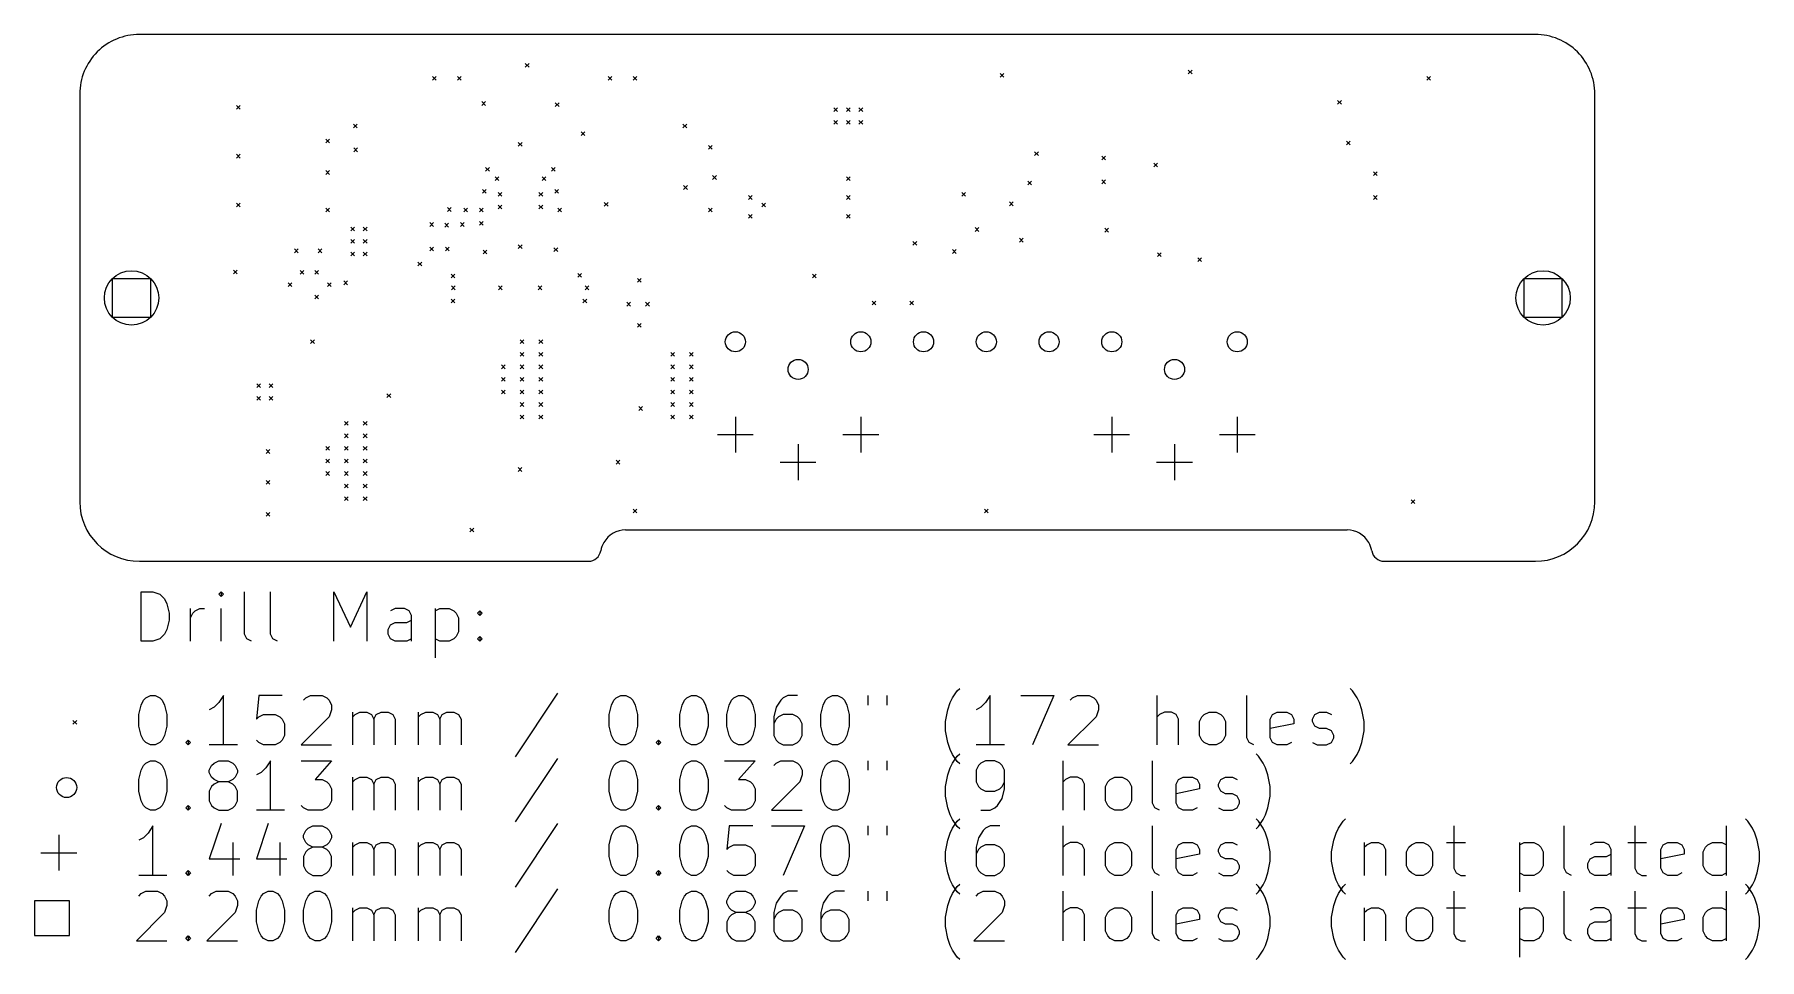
# Model space of a CAD drawing. Extents: x 1.48 to 4.23, y -2.56 to -1.08.
import ezdxf

# ---------------------------------------------------------------- set-up
doc = ezdxf.new("R2010")
doc.units = 0
doc.header["$MEASUREMENT"] = 0
doc.layers.add('BLACK', color=7, linetype='CONTINUOUS')

msp = doc.modelspace()

# ---------------------------------------------------------------- linework, layer by layer
at = {"layer": 'BLACK', "linetype": 'CONTINUOUS'}
for p, q in [((3.875, -1.08), (1.65, -1.08)), ((2.2651, -1.126), (2.2711, -1.132)), ((2.2711, -1.126), (2.2651, -1.132)), ((2.117, -1.147), (2.123, -1.153)), ((2.123, -1.147), (2.117, -1.153)), ((2.1571, -1.147), (2.1631, -1.153)), ((2.1631, -1.147), (2.1571, -1.153)), ((2.397, -1.147), (2.403, -1.153)), ((2.403, -1.147), (2.397, -1.153)), ((2.437, -1.147), (2.443, -1.153)), ((2.443, -1.147), (2.437, -1.153)), ((3.022, -1.142), (3.028, -1.148)), ((3.028, -1.142), (3.022, -1.148)), ((3.322, -1.137), (3.328, -1.143)), ((3.328, -1.137), (3.322, -1.143)), ((3.702, -1.147), (3.708, -1.153)), ((3.708, -1.147), (3.702, -1.153)), ((1.555, -1.175), (1.555, -1.825)), ((3.97, -1.825), (3.97, -1.175)), ((1.8046, -1.193), (1.8106, -1.199)), ((1.8106, -1.193), (1.8046, -1.199)), ((2.196, -1.187), (2.202, -1.193)), ((2.202, -1.187), (2.196, -1.193)), ((2.313, -1.189), (2.319, -1.195)), ((2.319, -1.189), (2.313, -1.195)), ((2.757, -1.197), (2.763, -1.203)), ((2.763, -1.197), (2.757, -1.203)), ((2.777, -1.197), (2.783, -1.203)), ((2.783, -1.197), (2.777, -1.203)), ((2.797, -1.197), (2.803, -1.203)), ((2.803, -1.197), (2.797, -1.203)), ((3.56, -1.185), (3.566, -1.191)), ((3.566, -1.185), (3.56, -1.191)), ((1.9914, -1.223), (1.9974, -1.229)), ((1.9974, -1.223), (1.9914, -1.229)), ((2.354, -1.235), (2.36, -1.241)), ((2.36, -1.235), (2.354, -1.241)), ((2.5165, -1.223), (2.5225, -1.229)), ((2.5225, -1.223), (2.5165, -1.229)), ((2.757, -1.217), (2.763, -1.223)), ((2.763, -1.217), (2.757, -1.223)), ((2.777, -1.217), (2.783, -1.223)), ((2.783, -1.217), (2.777, -1.223)), ((2.797, -1.217), (2.803, -1.223)), ((2.803, -1.217), (2.797, -1.223)), ((1.947, -1.247), (1.953, -1.253)), ((1.953, -1.247), (1.947, -1.253)), ((1.9919, -1.261), (1.9979, -1.267)), ((1.9979, -1.261), (1.9919, -1.267)), ((2.254, -1.252), (2.26, -1.258)), ((2.26, -1.252), (2.254, -1.258)), ((2.557, -1.257), (2.563, -1.263)), ((2.563, -1.257), (2.557, -1.263)), ((3.574, -1.25), (3.58, -1.256)), ((3.58, -1.25), (3.574, -1.256)), ((1.8046, -1.271), (1.8106, -1.277)), ((1.8106, -1.271), (1.8046, -1.277)), ((2.202, -1.292), (2.208, -1.298)), ((2.208, -1.292), (2.202, -1.298)), ((2.307, -1.292), (2.313, -1.298)), ((2.313, -1.292), (2.307, -1.298)), ((3.077, -1.267), (3.083, -1.273)), ((3.083, -1.267), (3.077, -1.273)), ((3.184, -1.2741), (3.19, -1.2801)), ((3.19, -1.2741), (3.184, -1.2801)), ((3.267, -1.285), (3.273, -1.291)), ((3.273, -1.285), (3.267, -1.291)), ((1.947, -1.297), (1.953, -1.303)), ((1.953, -1.297), (1.947, -1.303)), ((2.217, -1.307), (2.223, -1.313)), ((2.223, -1.307), (2.217, -1.313)), ((2.292, -1.307), (2.298, -1.313)), ((2.298, -1.307), (2.292, -1.313)), ((2.5637, -1.305), (2.5697, -1.311)), ((2.5697, -1.305), (2.5637, -1.311)), ((2.777, -1.307), (2.783, -1.313)), ((2.783, -1.307), (2.777, -1.313)), ((3.066, -1.314), (3.072, -1.32)), ((3.072, -1.314), (3.066, -1.32)), ((3.184, -1.3119), (3.19, -1.3179)), ((3.19, -1.3119), (3.184, -1.3179)), ((3.617, -1.2991), (3.623, -1.3051)), ((3.623, -1.2991), (3.617, -1.3051)), ((2.197, -1.327), (2.203, -1.333)), ((2.203, -1.327), (2.197, -1.333)), ((2.222, -1.332), (2.228, -1.338)), ((2.228, -1.332), (2.222, -1.338)), ((2.287, -1.332), (2.293, -1.338)), ((2.293, -1.332), (2.287, -1.338)), ((2.312, -1.327), (2.318, -1.333)), ((2.318, -1.327), (2.312, -1.333)), ((2.5175, -1.321), (2.5235, -1.327)), ((2.5235, -1.321), (2.5175, -1.327)), ((2.621, -1.337), (2.627, -1.343)), ((2.627, -1.337), (2.621, -1.343)), ((2.777, -1.337), (2.783, -1.343)), ((2.783, -1.337), (2.777, -1.343)), ((2.961, -1.332), (2.967, -1.338)), ((2.967, -1.332), (2.961, -1.338)), ((3.037, -1.347), (3.043, -1.353)), ((3.043, -1.347), (3.037, -1.353)), ((3.617, -1.3369), (3.623, -1.3429)), ((3.623, -1.3369), (3.617, -1.3429)), ((1.8046, -1.349), (1.8106, -1.355)), ((1.8106, -1.349), (1.8046, -1.355)), ((1.947, -1.357), (1.953, -1.363)), ((1.953, -1.357), (1.947, -1.363)), ((2.1412, -1.356), (2.1472, -1.362)), ((2.1472, -1.356), (2.1412, -1.362)), ((2.167, -1.357), (2.173, -1.363)), ((2.173, -1.357), (2.167, -1.363)), ((2.192, -1.357), (2.198, -1.363)), ((2.198, -1.357), (2.192, -1.363)), ((2.222, -1.352), (2.228, -1.358)), ((2.228, -1.352), (2.222, -1.358)), ((2.287, -1.352), (2.293, -1.358)), ((2.293, -1.352), (2.287, -1.358)), ((2.317, -1.357), (2.323, -1.363)), ((2.323, -1.357), (2.317, -1.363)), ((2.391, -1.348), (2.397, -1.354)), ((2.397, -1.348), (2.391, -1.354)), ((2.557, -1.357), (2.563, -1.363)), ((2.563, -1.357), (2.557, -1.363)), ((2.621, -1.367), (2.627, -1.373)), ((2.627, -1.367), (2.621, -1.373)), ((2.642, -1.349), (2.648, -1.355)), ((2.648, -1.349), (2.642, -1.355)), ((2.777, -1.367), (2.783, -1.373)), ((2.783, -1.367), (2.777, -1.373)), ((1.987, -1.387), (1.993, -1.393)), ((1.993, -1.387), (1.987, -1.393)), ((2.007, -1.387), (2.013, -1.393)), ((2.013, -1.387), (2.007, -1.393)), ((2.113, -1.38), (2.119, -1.386)), ((2.119, -1.38), (2.113, -1.386)), ((2.137, -1.381), (2.143, -1.387)), ((2.143, -1.381), (2.137, -1.387)), ((2.162, -1.38), (2.168, -1.386)), ((2.168, -1.38), (2.162, -1.386)), ((2.192, -1.378), (2.198, -1.384)), ((2.198, -1.378), (2.192, -1.384)), ((2.982, -1.388), (2.988, -1.394)), ((2.988, -1.388), (2.982, -1.394)), ((3.189, -1.389), (3.195, -1.395)), ((3.195, -1.389), (3.189, -1.395)), ((1.8971, -1.422), (1.9031, -1.428)), ((1.9031, -1.422), (1.8971, -1.428)), ((1.9349, -1.422), (1.9409, -1.428)), ((1.9409, -1.422), (1.9349, -1.428)), ((1.987, -1.407), (1.993, -1.413)), ((1.993, -1.407), (1.987, -1.413)), ((1.987, -1.427), (1.993, -1.433)), ((1.993, -1.427), (1.987, -1.433)), ((2.007, -1.407), (2.013, -1.413)), ((2.013, -1.407), (2.007, -1.413)), ((2.007, -1.427), (2.013, -1.433)), ((2.013, -1.427), (2.007, -1.433)), ((2.113, -1.419), (2.119, -1.425)), ((2.119, -1.419), (2.113, -1.425)), ((2.138, -1.419), (2.144, -1.425)), ((2.144, -1.419), (2.138, -1.425)), ((2.198, -1.424), (2.204, -1.43)), ((2.204, -1.424), (2.198, -1.43)), ((2.254, -1.4154), (2.26, -1.4214)), ((2.26, -1.4154), (2.254, -1.4214)), ((2.3109, -1.42), (2.3169, -1.426)), ((2.3169, -1.42), (2.3109, -1.426)), ((2.883, -1.41), (2.889, -1.416)), ((2.889, -1.41), (2.883, -1.416)), ((2.946, -1.423), (2.952, -1.429)), ((2.952, -1.423), (2.946, -1.429)), ((3.053, -1.405), (3.059, -1.411)), ((3.059, -1.405), (3.053, -1.411)), ((3.2729, -1.428), (3.2789, -1.434)), ((3.2789, -1.428), (3.2729, -1.434)), ((1.8, -1.4559), (1.806, -1.4619)), ((1.806, -1.4559), (1.8, -1.4619)), ((1.9062, -1.4563), (1.9122, -1.4623)), ((1.9122, -1.4563), (1.9062, -1.4623)), ((1.9298, -1.4563), (1.9358, -1.4623)), ((1.9358, -1.4563), (1.9298, -1.4623)), ((2.094, -1.443), (2.1, -1.449)), ((2.1, -1.443), (2.094, -1.449)), ((3.337, -1.436), (3.343, -1.442)), ((3.343, -1.436), (3.337, -1.442)), ((1.6681, -1.4694), (1.6069, -1.4694)), ((1.6069, -1.4694), (1.6069, -1.5306)), ((1.6681, -1.5306), (1.6681, -1.4694)), ((1.887, -1.476), (1.893, -1.482)), ((1.893, -1.476), (1.887, -1.482)), ((1.95, -1.476), (1.956, -1.482)), ((1.956, -1.476), (1.95, -1.482)), ((1.976, -1.473), (1.982, -1.479)), ((1.982, -1.473), (1.976, -1.479)), ((2.147, -1.462), (2.153, -1.468)), ((2.153, -1.462), (2.147, -1.468)), ((2.1476, -1.481), (2.1536, -1.487)), ((2.1536, -1.481), (2.1476, -1.487)), ((2.2224, -1.481), (2.2284, -1.487)), ((2.2284, -1.481), (2.2224, -1.487)), ((2.2856, -1.481), (2.2916, -1.487)), ((2.2916, -1.481), (2.2856, -1.487)), ((2.349, -1.461), (2.355, -1.467)), ((2.355, -1.461), (2.349, -1.467)), ((2.3604, -1.481), (2.3664, -1.487)), ((2.3664, -1.481), (2.3604, -1.487)), ((2.444, -1.4692), (2.45, -1.4752)), ((2.45, -1.4692), (2.444, -1.4752)), ((2.723, -1.462), (2.729, -1.468)), ((2.729, -1.462), (2.723, -1.468)), ((3.9181, -1.4694), (3.8569, -1.4694)), ((3.8569, -1.4694), (3.8569, -1.5306)), ((3.9181, -1.5306), (3.9181, -1.4694)), ((1.9298, -1.4957), (1.9358, -1.5017)), ((1.9358, -1.4957), (1.9298, -1.5017)), ((2.147, -1.502), (2.153, -1.508)), ((2.153, -1.502), (2.147, -1.508)), ((2.357, -1.502), (2.363, -1.508)), ((2.363, -1.502), (2.357, -1.508)), ((2.427, -1.507), (2.433, -1.513)), ((2.433, -1.507), (2.427, -1.513)), ((2.457, -1.507), (2.463, -1.513)), ((2.463, -1.507), (2.457, -1.513)), ((2.818, -1.505), (2.824, -1.511)), ((2.824, -1.505), (2.818, -1.511)), ((2.878, -1.505), (2.884, -1.511)), ((2.884, -1.505), (2.878, -1.511)), ((1.6069, -1.5306), (1.6681, -1.5306)), ((3.8569, -1.5306), (3.9181, -1.5306)), ((1.923, -1.567), (1.929, -1.573)), ((1.929, -1.567), (1.923, -1.573)), ((2.257, -1.567), (2.263, -1.573)), ((2.263, -1.567), (2.257, -1.573)), ((2.287, -1.567), (2.293, -1.573)), ((2.293, -1.567), (2.287, -1.573)), ((2.444, -1.5408), (2.45, -1.5468)), ((2.45, -1.5408), (2.444, -1.5468)), ((2.257, -1.587), (2.263, -1.593)), ((2.263, -1.587), (2.257, -1.593)), ((2.287, -1.587), (2.293, -1.593)), ((2.293, -1.587), (2.287, -1.593)), ((2.497, -1.587), (2.503, -1.593)), ((2.503, -1.587), (2.497, -1.593)), ((2.527, -1.587), (2.533, -1.593)), ((2.533, -1.587), (2.527, -1.593)), ((2.227, -1.607), (2.233, -1.613)), ((2.233, -1.607), (2.227, -1.613)), ((2.257, -1.607), (2.263, -1.613)), ((2.263, -1.607), (2.257, -1.613)), ((2.287, -1.607), (2.293, -1.613)), ((2.293, -1.607), (2.287, -1.613)), ((2.497, -1.607), (2.503, -1.613)), ((2.503, -1.607), (2.497, -1.613)), ((2.527, -1.607), (2.533, -1.613)), ((2.533, -1.607), (2.527, -1.613)), ((1.837, -1.637), (1.843, -1.643)), ((1.843, -1.637), (1.837, -1.643)), ((1.857, -1.637), (1.863, -1.643)), ((1.863, -1.637), (1.857, -1.643)), ((2.227, -1.627), (2.233, -1.633)), ((2.233, -1.627), (2.227, -1.633)), ((2.227, -1.647), (2.233, -1.653)), ((2.233, -1.647), (2.227, -1.653)), ((2.257, -1.627), (2.263, -1.633)), ((2.263, -1.627), (2.257, -1.633)), ((2.257, -1.647), (2.263, -1.653)), ((2.263, -1.647), (2.257, -1.653)), ((2.287, -1.627), (2.293, -1.633)), ((2.293, -1.627), (2.287, -1.633)), ((2.287, -1.647), (2.293, -1.653)), ((2.293, -1.647), (2.287, -1.653)), ((2.497, -1.627), (2.503, -1.633)), ((2.503, -1.627), (2.497, -1.633)), ((2.497, -1.647), (2.503, -1.653)), ((2.503, -1.647), (2.497, -1.653)), ((2.527, -1.627), (2.533, -1.633)), ((2.533, -1.627), (2.527, -1.633)), ((2.527, -1.647), (2.533, -1.653)), ((2.533, -1.647), (2.527, -1.653)), ((1.837, -1.657), (1.843, -1.663)), ((1.843, -1.657), (1.837, -1.663)), ((1.857, -1.657), (1.863, -1.663)), ((1.863, -1.657), (1.857, -1.663)), ((2.0446, -1.653), (2.0506, -1.659)), ((2.0506, -1.653), (2.0446, -1.659)), ((2.257, -1.667), (2.263, -1.673)), ((2.263, -1.667), (2.257, -1.673)), ((2.287, -1.667), (2.293, -1.673)), ((2.293, -1.667), (2.287, -1.673)), ((2.4461, -1.6734), (2.4521, -1.6794)), ((2.4521, -1.6734), (2.4461, -1.6794)), ((2.497, -1.667), (2.503, -1.673)), ((2.503, -1.667), (2.497, -1.673)), ((2.527, -1.667), (2.533, -1.673)), ((2.533, -1.667), (2.527, -1.673)), ((1.977, -1.697), (1.983, -1.703)), ((1.983, -1.697), (1.977, -1.703)), ((2.007, -1.697), (2.013, -1.703)), ((2.013, -1.697), (2.007, -1.703)), ((2.257, -1.687), (2.263, -1.693)), ((2.263, -1.687), (2.257, -1.693)), ((2.287, -1.687), (2.293, -1.693)), ((2.293, -1.687), (2.287, -1.693)), ((2.497, -1.687), (2.503, -1.693)), ((2.503, -1.687), (2.497, -1.693)), ((2.527, -1.687), (2.533, -1.693)), ((2.533, -1.687), (2.527, -1.693)), ((2.6, -1.6895), (2.6, -1.7465)), ((2.8, -1.6895), (2.8, -1.7465)), ((3.2, -1.6895), (3.2, -1.7465)), ((3.4, -1.6895), (3.4, -1.7465)), ((1.977, -1.717), (1.983, -1.723)), ((1.983, -1.717), (1.977, -1.723)), ((2.007, -1.717), (2.013, -1.723)), ((2.013, -1.717), (2.007, -1.723)), ((2.5715, -1.718), (2.6285, -1.718)), ((2.7715, -1.718), (2.8285, -1.718)), ((3.1715, -1.718), (3.2285, -1.718)), ((3.3715, -1.718), (3.4285, -1.718)), ((1.852, -1.742), (1.858, -1.748)), ((1.858, -1.742), (1.852, -1.748)), ((1.947, -1.737), (1.953, -1.743)), ((1.953, -1.737), (1.947, -1.743)), ((1.947, -1.757), (1.953, -1.763)), ((1.953, -1.757), (1.947, -1.763)), ((1.977, -1.737), (1.983, -1.743)), ((1.983, -1.737), (1.977, -1.743)), ((1.977, -1.757), (1.983, -1.763)), ((1.983, -1.757), (1.977, -1.763)), ((2.007, -1.737), (2.013, -1.743)), ((2.013, -1.737), (2.007, -1.743)), ((2.007, -1.757), (2.013, -1.763)), ((2.013, -1.757), (2.007, -1.763)), ((2.4099, -1.759), (2.4159, -1.765)), ((2.4159, -1.759), (2.4099, -1.765)), ((2.7, -1.7335), (2.7, -1.7905)), ((3.3, -1.7335), (3.3, -1.7905)), ((1.947, -1.777), (1.953, -1.783)), ((1.953, -1.777), (1.947, -1.783)), ((1.977, -1.777), (1.983, -1.783)), ((1.983, -1.777), (1.977, -1.783)), ((2.007, -1.777), (2.013, -1.783)), ((2.013, -1.777), (2.007, -1.783)), ((2.2539, -1.7706), (2.2599, -1.7766)), ((2.2599, -1.7706), (2.2539, -1.7766)), ((2.6715, -1.762), (2.7285, -1.762)), ((3.2715, -1.762), (3.3285, -1.762)), ((1.852, -1.791), (1.858, -1.797)), ((1.858, -1.791), (1.852, -1.797)), ((1.977, -1.797), (1.983, -1.803)), ((1.983, -1.797), (1.977, -1.803)), ((2.007, -1.797), (2.013, -1.803)), ((2.013, -1.797), (2.007, -1.803)), ((1.852, -1.842), (1.858, -1.848)), ((1.858, -1.842), (1.852, -1.848)), ((1.977, -1.817), (1.983, -1.823)), ((1.983, -1.817), (1.977, -1.823)), ((2.007, -1.817), (2.013, -1.823)), ((2.013, -1.817), (2.007, -1.823)), ((2.437, -1.837), (2.443, -1.843)), ((2.443, -1.837), (2.437, -1.843)), ((2.997, -1.837), (3.003, -1.843)), ((3.003, -1.837), (2.997, -1.843)), ((3.677, -1.822), (3.683, -1.828)), ((3.683, -1.822), (3.677, -1.828)), ((2.177, -1.867), (2.183, -1.873)), ((2.183, -1.867), (2.177, -1.873)), ((2.425, -1.87), (3.575, -1.87)), ((1.65, -1.92), (2.366, -1.92)), ((3.6342, -1.92), (3.8752, -1.92)), ((1.6527, -2.0476), (1.6527, -1.9688)), ((1.6527, -1.9688), (1.6715, -1.9688)), ((1.6715, -1.9688), (1.6827, -1.9726)), ((1.6827, -1.9726), (1.6902, -1.9801)), ((1.7802, -1.9688), (1.7765, -1.9726)), ((1.7765, -1.9726), (1.7802, -1.9763)), ((1.784, -1.9726), (1.7802, -1.9688)), ((1.7802, -1.9688), (1.7802, -1.9763)), ((1.7802, -1.9763), (1.784, -1.9726)), ((1.8177, -2.0363), (1.8177, -1.9688)), ((1.859, -2.0363), (1.859, -1.9688)), ((1.9602, -2.0476), (1.9602, -1.9688)), ((1.9602, -1.9688), (1.9865, -2.0251)), ((1.9865, -2.0251), (2.0127, -1.9688)), ((2.0127, -1.9688), (2.0127, -2.0476)), ((1.6902, -1.9801), (1.694, -1.9876)), ((1.694, -1.9876), (1.6977, -2.0026)), ((1.6977, -2.0026), (1.6977, -2.0138)), ((1.7315, -2.0476), (1.7315, -1.9951)), ((1.7315, -2.0101), (1.7352, -2.0026)), ((1.7352, -2.0026), (1.739, -1.9988)), ((1.739, -1.9988), (1.7465, -1.9951)), ((1.7465, -1.9951), (1.754, -1.9951)), ((1.7802, -2.0476), (1.7802, -1.9951)), ((2.0577, -1.9951), (2.0502, -1.9988)), ((2.0727, -1.9951), (2.0577, -1.9951)), ((2.0802, -1.9988), (2.0727, -1.9951)), ((2.0839, -2.0063), (2.0802, -1.9988)), ((2.0839, -2.0476), (2.0839, -2.0063)), ((2.1214, -1.9951), (2.1214, -2.0738)), ((2.1214, -1.9988), (2.1289, -1.9951)), ((2.1289, -1.9951), (2.1439, -1.9951)), ((2.1439, -1.9951), (2.1514, -1.9988)), ((2.1514, -1.9988), (2.1552, -2.0026)), ((2.1552, -2.0026), (2.1589, -2.0101)), ((2.1889, -2.0026), (2.1927, -1.9988)), ((2.1927, -2.0063), (2.1889, -2.0026)), ((2.1927, -1.9988), (2.1964, -2.0026)), ((2.1927, -1.9988), (2.1927, -2.0063)), ((2.1964, -2.0026), (2.1927, -2.0063)), ((1.694, -2.0288), (1.6902, -2.0363)), ((1.6977, -2.0138), (1.694, -2.0288)), ((2.0464, -2.0288), (2.0502, -2.0213)), ((2.0464, -2.0363), (2.0464, -2.0288)), ((2.0502, -2.0213), (2.0577, -2.0176)), ((2.0577, -2.0176), (2.0764, -2.0176)), ((2.0764, -2.0176), (2.0839, -2.0138)), ((2.1589, -2.0326), (2.1552, -2.0401)), ((2.1589, -2.0101), (2.1589, -2.0326)), ((1.6715, -2.0476), (1.6527, -2.0476)), ((1.6827, -2.0438), (1.6715, -2.0476)), ((1.6902, -2.0363), (1.6827, -2.0438)), ((1.8215, -2.0438), (1.8177, -2.0363)), ((1.829, -2.0476), (1.8215, -2.0438)), ((1.8627, -2.0438), (1.859, -2.0363)), ((1.8702, -2.0476), (1.8627, -2.0438)), ((2.0502, -2.0438), (2.0464, -2.0363)), ((2.0577, -2.0476), (2.0502, -2.0438)), ((2.0764, -2.0476), (2.0577, -2.0476)), ((2.0839, -2.0438), (2.0764, -2.0476)), ((2.1289, -2.0476), (2.1214, -2.0438)), ((2.1439, -2.0476), (2.1289, -2.0476)), ((2.1514, -2.0438), (2.1439, -2.0476)), ((2.1552, -2.0401), (2.1514, -2.0438)), ((2.1889, -2.0438), (2.1927, -2.0401)), ((2.1927, -2.0476), (2.1889, -2.0438)), ((2.1927, -2.0401), (2.1964, -2.0438)), ((2.1927, -2.0401), (2.1927, -2.0476)), ((2.1964, -2.0438), (2.1927, -2.0476)), ((1.6527, -2.1492), (1.6565, -2.1417)), ((1.6565, -2.1417), (1.6602, -2.1379)), ((1.6602, -2.1379), (1.6677, -2.1342)), ((1.6677, -2.1342), (1.6752, -2.1342)), ((1.6752, -2.1342), (1.6827, -2.1379)), ((1.6827, -2.1379), (1.6865, -2.1417)), ((1.6865, -2.1417), (1.6902, -2.1492)), ((1.784, -2.1342), (1.7765, -2.1454)), ((1.784, -2.2129), (1.784, -2.1342)), ((1.8402, -2.1342), (1.8365, -2.1717)), ((1.8777, -2.1342), (1.8402, -2.1342)), ((1.9115, -2.1417), (1.9152, -2.1379)), ((1.9152, -2.1379), (1.9227, -2.1342)), ((1.9227, -2.1342), (1.9415, -2.1342)), ((1.9415, -2.1342), (1.949, -2.1379)), ((1.949, -2.1379), (1.9527, -2.1417)), ((1.9527, -2.1417), (1.9565, -2.1492)), ((2.3164, -2.1304), (2.2489, -2.2317)), ((2.4027, -2.1492), (2.4064, -2.1417)), ((2.4064, -2.1417), (2.4102, -2.1379)), ((2.4102, -2.1379), (2.4177, -2.1342)), ((2.4177, -2.1342), (2.4252, -2.1342)), ((2.4252, -2.1342), (2.4326, -2.1379)), ((2.4326, -2.1379), (2.4364, -2.1417)), ((2.4364, -2.1417), (2.4401, -2.1492)), ((2.5151, -2.1492), (2.5189, -2.1417)), ((2.5189, -2.1417), (2.5226, -2.1379)), ((2.5226, -2.1379), (2.5301, -2.1342)), ((2.5301, -2.1342), (2.5376, -2.1342)), ((2.5376, -2.1342), (2.5451, -2.1379)), ((2.5451, -2.1379), (2.5489, -2.1417)), ((2.5489, -2.1417), (2.5526, -2.1492)), ((2.5901, -2.1492), (2.5939, -2.1417)), ((2.5939, -2.1417), (2.5976, -2.1379)), ((2.5976, -2.1379), (2.6051, -2.1342)), ((2.6051, -2.1342), (2.6126, -2.1342)), ((2.6126, -2.1342), (2.6201, -2.1379)), ((2.6201, -2.1379), (2.6239, -2.1417)), ((2.6239, -2.1417), (2.6276, -2.1492)), ((2.6726, -2.1417), (2.6651, -2.1529)), ((2.6764, -2.1379), (2.6726, -2.1417)), ((2.6839, -2.1342), (2.6764, -2.1379)), ((2.6989, -2.1342), (2.6839, -2.1342)), ((2.7401, -2.1492), (2.7439, -2.1417)), ((2.7439, -2.1417), (2.7476, -2.1379)), ((2.7476, -2.1379), (2.7551, -2.1342)), ((2.7551, -2.1342), (2.7626, -2.1342)), ((2.7626, -2.1342), (2.7701, -2.1379)), ((2.7701, -2.1379), (2.7739, -2.1417)), ((2.7739, -2.1417), (2.7776, -2.1492)), ((2.8114, -2.1342), (2.8114, -2.1492)), ((2.8413, -2.1342), (2.8413, -2.1492)), ((2.9426, -2.1454), (2.9463, -2.1379)), ((2.9463, -2.1379), (2.9538, -2.1267)), ((2.9538, -2.1267), (2.9576, -2.1229)), ((3.0063, -2.1342), (2.9988, -2.1454)), ((3.0063, -2.2129), (3.0063, -2.1342)), ((3.0551, -2.1342), (3.1076, -2.1342)), ((3.1076, -2.1342), (3.0738, -2.2129)), ((3.1338, -2.1417), (3.1376, -2.1379)), ((3.1376, -2.1379), (3.1451, -2.1342)), ((3.1451, -2.1342), (3.1638, -2.1342)), ((3.1638, -2.1342), (3.1713, -2.1379)), ((3.1713, -2.1379), (3.1751, -2.1417)), ((3.1751, -2.1417), (3.1788, -2.1492)), ((3.2725, -2.2129), (3.2725, -2.1342)), ((3.415, -2.2017), (3.415, -2.1342)), ((3.5838, -2.1267), (3.58, -2.1229)), ((3.5913, -2.1379), (3.5838, -2.1267)), ((3.595, -2.1454), (3.5913, -2.1379)), ((1.649, -2.1642), (1.6527, -2.1492)), ((1.649, -2.1829), (1.649, -2.1642)), ((1.6902, -2.1492), (1.694, -2.1642)), ((1.694, -2.1642), (1.694, -2.1829)), ((1.769, -2.1529), (1.7615, -2.1567)), ((1.7765, -2.1454), (1.769, -2.1529)), ((1.8365, -2.1717), (1.8402, -2.1679)), ((1.8402, -2.1679), (1.8477, -2.1642)), ((1.8477, -2.1642), (1.8665, -2.1642)), ((1.8665, -2.1642), (1.874, -2.1679)), ((1.874, -2.1679), (1.8777, -2.1717)), ((1.8777, -2.1717), (1.8815, -2.1792)), ((1.9527, -2.1679), (1.9077, -2.2129)), ((1.9565, -2.1567), (1.9527, -2.1679)), ((1.9565, -2.1492), (1.9565, -2.1567)), ((1.9902, -2.2129), (1.9902, -2.1604)), ((1.9902, -2.1679), (1.994, -2.1642)), ((1.994, -2.1642), (2.0015, -2.1604)), ((2.0015, -2.1604), (2.0127, -2.1604)), ((2.0127, -2.1604), (2.0202, -2.1642)), ((2.0202, -2.1642), (2.024, -2.1717)), ((2.024, -2.1717), (2.0277, -2.1642)), ((2.024, -2.1717), (2.024, -2.2129)), ((2.0277, -2.1642), (2.0352, -2.1604)), ((2.0352, -2.1604), (2.0464, -2.1604)), ((2.0464, -2.1604), (2.0539, -2.1642)), ((2.0539, -2.1642), (2.0577, -2.1717)), ((2.0577, -2.1717), (2.0577, -2.2129)), ((2.0952, -2.2129), (2.0952, -2.1604)), ((2.0952, -2.1679), (2.0989, -2.1642)), ((2.0989, -2.1642), (2.1064, -2.1604)), ((2.1064, -2.1604), (2.1177, -2.1604)), ((2.1177, -2.1604), (2.1252, -2.1642)), ((2.1252, -2.1642), (2.1289, -2.1717)), ((2.1289, -2.1717), (2.1327, -2.1642)), ((2.1289, -2.1717), (2.1289, -2.2129)), ((2.1327, -2.1642), (2.1402, -2.1604)), ((2.1402, -2.1604), (2.1514, -2.1604)), ((2.1514, -2.1604), (2.1589, -2.1642)), ((2.1589, -2.1642), (2.1627, -2.1717)), ((2.1627, -2.1717), (2.1627, -2.2129)), ((2.3989, -2.1642), (2.4027, -2.1492)), ((2.3989, -2.1829), (2.3989, -2.1642)), ((2.4401, -2.1492), (2.4439, -2.1642)), ((2.4439, -2.1642), (2.4439, -2.1829)), ((2.5114, -2.1642), (2.5151, -2.1492)), ((2.5114, -2.1829), (2.5114, -2.1642)), ((2.5526, -2.1492), (2.5564, -2.1642)), ((2.5564, -2.1642), (2.5564, -2.1829)), ((2.5864, -2.1642), (2.5901, -2.1492)), ((2.5864, -2.1829), (2.5864, -2.1642)), ((2.6276, -2.1492), (2.6314, -2.1642)), ((2.6314, -2.1642), (2.6314, -2.1829)), ((2.6651, -2.1529), (2.6614, -2.1679)), ((2.6614, -2.1679), (2.6614, -2.1979)), ((2.6651, -2.1717), (2.6614, -2.1792)), ((2.6689, -2.1679), (2.6651, -2.1717)), ((2.6764, -2.1642), (2.6689, -2.1679)), ((2.6914, -2.1642), (2.6764, -2.1642)), ((2.6989, -2.1679), (2.6914, -2.1642)), ((2.7026, -2.1717), (2.6989, -2.1679)), ((2.7064, -2.1792), (2.7026, -2.1717)), ((2.7364, -2.1642), (2.7401, -2.1492)), ((2.7364, -2.1829), (2.7364, -2.1642)), ((2.7776, -2.1492), (2.7814, -2.1642)), ((2.7814, -2.1642), (2.7814, -2.1829)), ((2.9351, -2.1754), (2.9388, -2.1567)), ((2.9388, -2.1567), (2.9426, -2.1454)), ((2.9913, -2.1529), (2.9838, -2.1567)), ((2.9988, -2.1454), (2.9913, -2.1529)), ((3.1751, -2.1679), (3.1301, -2.2129)), ((3.1788, -2.1567), (3.1751, -2.1679)), ((3.1788, -2.1492), (3.1788, -2.1567)), ((3.2763, -2.1642), (3.2725, -2.1679)), ((3.2838, -2.1604), (3.2763, -2.1642)), ((3.295, -2.1604), (3.2838, -2.1604)), ((3.3025, -2.1642), (3.295, -2.1604)), ((3.3063, -2.1717), (3.3025, -2.1642)), ((3.3063, -2.2129), (3.3063, -2.1717)), ((3.34, -2.1754), (3.3438, -2.1679)), ((3.3438, -2.1679), (3.3475, -2.1642)), ((3.3475, -2.1642), (3.355, -2.1604)), ((3.355, -2.1604), (3.3663, -2.1604)), ((3.3663, -2.1604), (3.3738, -2.1642)), ((3.3738, -2.1642), (3.3775, -2.1679)), ((3.3775, -2.1679), (3.3813, -2.1754)), ((3.4525, -2.1717), (3.4563, -2.1642)), ((3.4525, -2.2017), (3.4525, -2.1717)), ((3.4563, -2.1642), (3.4638, -2.1604)), ((3.4638, -2.1604), (3.4788, -2.1604)), ((3.4788, -2.1604), (3.4863, -2.1642)), ((3.4863, -2.1642), (3.49, -2.1717)), ((3.49, -2.1717), (3.49, -2.1792)), ((3.52, -2.1717), (3.5238, -2.1642)), ((3.52, -2.1754), (3.52, -2.1717)), ((3.5238, -2.1642), (3.5313, -2.1604)), ((3.5313, -2.1604), (3.5425, -2.1604)), ((3.5425, -2.1604), (3.55, -2.1642)), ((3.5988, -2.1567), (3.595, -2.1454)), ((3.6025, -2.1754), (3.5988, -2.1567)), ((1.5441, -2.1739), (1.5501, -2.1799)), ((1.5501, -2.1739), (1.5441, -2.1799)), ((1.6527, -2.1979), (1.649, -2.1829)), ((1.6565, -2.2054), (1.6527, -2.1979)), ((1.6902, -2.1979), (1.6865, -2.2054)), ((1.694, -2.1829), (1.6902, -2.1979)), ((1.8815, -2.1979), (1.8777, -2.2054)), ((1.8815, -2.1792), (1.8815, -2.1979)), ((2.4027, -2.1979), (2.3989, -2.1829)), ((2.4064, -2.2054), (2.4027, -2.1979)), ((2.4401, -2.1979), (2.4364, -2.2054)), ((2.4439, -2.1829), (2.4401, -2.1979)), ((2.5151, -2.1979), (2.5114, -2.1829)), ((2.5189, -2.2054), (2.5151, -2.1979)), ((2.5526, -2.1979), (2.5489, -2.2054)), ((2.5564, -2.1829), (2.5526, -2.1979)), ((2.5901, -2.1979), (2.5864, -2.1829)), ((2.5939, -2.2054), (2.5901, -2.1979)), ((2.6276, -2.1979), (2.6239, -2.2054)), ((2.6314, -2.1829), (2.6276, -2.1979)), ((2.6614, -2.1979), (2.6651, -2.2054)), ((2.7026, -2.2054), (2.7064, -2.1979)), ((2.7064, -2.1979), (2.7064, -2.1792)), ((2.7401, -2.1979), (2.7364, -2.1829)), ((2.7439, -2.2054), (2.7401, -2.1979)), ((2.7776, -2.1979), (2.7739, -2.2054)), ((2.7814, -2.1829), (2.7776, -2.1979)), ((2.9351, -2.1904), (2.9351, -2.1754)), ((2.9388, -2.2092), (2.9351, -2.1904)), ((3.34, -2.1979), (3.34, -2.1754)), ((3.3438, -2.2054), (3.34, -2.1979)), ((3.3813, -2.1979), (3.3775, -2.2054)), ((3.3813, -2.1754), (3.3813, -2.1979)), ((3.49, -2.1792), (3.4525, -2.1867)), ((3.5238, -2.1829), (3.52, -2.1754)), ((3.5313, -2.1867), (3.5238, -2.1829)), ((3.5425, -2.1867), (3.5313, -2.1867)), ((3.55, -2.1904), (3.5425, -2.1867)), ((3.5538, -2.1979), (3.55, -2.1904)), ((3.5538, -2.2017), (3.5538, -2.1979)), ((3.5988, -2.2092), (3.6025, -2.1904)), ((3.6025, -2.1904), (3.6025, -2.1754)), ((1.6602, -2.2092), (1.6565, -2.2054)), ((1.6677, -2.2129), (1.6602, -2.2092)), ((1.6752, -2.2129), (1.6677, -2.2129)), ((1.6827, -2.2092), (1.6752, -2.2129)), ((1.6865, -2.2054), (1.6827, -2.2092)), ((1.724, -2.2092), (1.7277, -2.2054)), ((1.7277, -2.2129), (1.724, -2.2092)), ((1.7277, -2.2054), (1.7315, -2.2092)), ((1.7277, -2.2054), (1.7277, -2.2129)), ((1.7315, -2.2092), (1.7277, -2.2129)), ((1.8065, -2.2129), (1.7615, -2.2129)), ((1.8402, -2.2092), (1.8365, -2.2054)), ((1.8477, -2.2129), (1.8402, -2.2092)), ((1.8665, -2.2129), (1.8477, -2.2129)), ((1.874, -2.2092), (1.8665, -2.2129)), ((1.8777, -2.2054), (1.874, -2.2092)), ((1.9077, -2.2129), (1.9565, -2.2129)), ((2.4102, -2.2092), (2.4064, -2.2054)), ((2.4177, -2.2129), (2.4102, -2.2092)), ((2.4252, -2.2129), (2.4177, -2.2129)), ((2.4326, -2.2092), (2.4252, -2.2129)), ((2.4364, -2.2054), (2.4326, -2.2092)), ((2.4739, -2.2092), (2.4776, -2.2054)), ((2.4776, -2.2129), (2.4739, -2.2092)), ((2.4776, -2.2054), (2.4814, -2.2092)), ((2.4776, -2.2054), (2.4776, -2.2129)), ((2.4814, -2.2092), (2.4776, -2.2129)), ((2.5226, -2.2092), (2.5189, -2.2054)), ((2.5301, -2.2129), (2.5226, -2.2092)), ((2.5376, -2.2129), (2.5301, -2.2129)), ((2.5451, -2.2092), (2.5376, -2.2129)), ((2.5489, -2.2054), (2.5451, -2.2092)), ((2.5976, -2.2092), (2.5939, -2.2054)), ((2.6051, -2.2129), (2.5976, -2.2092)), ((2.6126, -2.2129), (2.6051, -2.2129)), ((2.6201, -2.2092), (2.6126, -2.2129)), ((2.6239, -2.2054), (2.6201, -2.2092)), ((2.6651, -2.2054), (2.6689, -2.2092)), ((2.6689, -2.2092), (2.6764, -2.2129)), ((2.6764, -2.2129), (2.6914, -2.2129)), ((2.6914, -2.2129), (2.6989, -2.2092)), ((2.6989, -2.2092), (2.7026, -2.2054)), ((2.7476, -2.2092), (2.7439, -2.2054)), ((2.7551, -2.2129), (2.7476, -2.2092)), ((2.7626, -2.2129), (2.7551, -2.2129)), ((2.7701, -2.2092), (2.7626, -2.2129)), ((2.7739, -2.2054), (2.7701, -2.2092)), ((2.9426, -2.2204), (2.9388, -2.2092)), ((2.9463, -2.2279), (2.9426, -2.2204)), ((2.9538, -2.2306), (2.9576, -2.2269)), ((3.0288, -2.2129), (2.9838, -2.2129)), ((3.1301, -2.2129), (3.1788, -2.2129)), ((3.3475, -2.2092), (3.3438, -2.2054)), ((3.355, -2.2129), (3.3475, -2.2092)), ((3.3663, -2.2129), (3.355, -2.2129)), ((3.3738, -2.2092), (3.3663, -2.2129)), ((3.3775, -2.2054), (3.3738, -2.2092)), ((3.4188, -2.2092), (3.415, -2.2017)), ((3.4263, -2.2129), (3.4188, -2.2092)), ((3.4338, -2.2306), (3.43, -2.2269)), ((3.4563, -2.2092), (3.4525, -2.2017)), ((3.4638, -2.2129), (3.4563, -2.2092)), ((3.4788, -2.2129), (3.4638, -2.2129)), ((3.4863, -2.2092), (3.4788, -2.2129)), ((3.52, -2.2092), (3.5275, -2.2129)), ((3.5275, -2.2129), (3.5425, -2.2129)), ((3.5425, -2.2129), (3.55, -2.2092)), ((3.55, -2.2092), (3.5538, -2.2017)), ((3.5913, -2.2279), (3.595, -2.2204)), ((3.595, -2.2204), (3.5988, -2.2092)), ((1.649, -2.2681), (1.6527, -2.2531)), ((1.6527, -2.2531), (1.6565, -2.2456)), ((1.6565, -2.2456), (1.6602, -2.2419)), ((1.6602, -2.2419), (1.6677, -2.2381)), ((1.6677, -2.2381), (1.6752, -2.2381)), ((1.6752, -2.2381), (1.6827, -2.2419)), ((1.6827, -2.2419), (1.6865, -2.2456)), ((1.6865, -2.2456), (1.6902, -2.2531)), ((1.6902, -2.2531), (1.694, -2.2681)), ((1.7615, -2.2531), (1.7652, -2.2456)), ((1.7615, -2.2569), (1.7615, -2.2531)), ((1.7652, -2.2456), (1.769, -2.2419)), ((1.769, -2.2419), (1.7765, -2.2381)), ((1.7765, -2.2381), (1.7915, -2.2381)), ((1.7915, -2.2381), (1.799, -2.2419)), ((1.799, -2.2419), (1.8027, -2.2456)), ((1.8027, -2.2456), (1.8065, -2.2531)), ((1.8065, -2.2531), (1.8065, -2.2569)), ((1.8515, -2.2494), (1.844, -2.2569)), ((1.859, -2.2381), (1.8515, -2.2494)), ((1.859, -2.3168), (1.859, -2.2381)), ((1.9077, -2.2381), (1.9565, -2.2381)), ((1.9565, -2.2381), (1.9302, -2.2681)), ((2.3164, -2.2344), (2.2489, -2.3356)), ((2.3989, -2.2681), (2.4027, -2.2531)), ((2.4027, -2.2531), (2.4064, -2.2456)), ((2.4064, -2.2456), (2.4102, -2.2419)), ((2.4102, -2.2419), (2.4177, -2.2381)), ((2.4177, -2.2381), (2.4252, -2.2381)), ((2.4252, -2.2381), (2.4326, -2.2419)), ((2.4326, -2.2419), (2.4364, -2.2456)), ((2.4364, -2.2456), (2.4401, -2.2531)), ((2.4401, -2.2531), (2.4439, -2.2681)), ((2.5114, -2.2681), (2.5151, -2.2531)), ((2.5151, -2.2531), (2.5189, -2.2456)), ((2.5189, -2.2456), (2.5226, -2.2419)), ((2.5226, -2.2419), (2.5301, -2.2381)), ((2.5301, -2.2381), (2.5376, -2.2381)), ((2.5376, -2.2381), (2.5451, -2.2419)), ((2.5451, -2.2419), (2.5489, -2.2456)), ((2.5489, -2.2456), (2.5526, -2.2531)), ((2.5526, -2.2531), (2.5564, -2.2681)), ((2.5826, -2.2381), (2.6314, -2.2381)), ((2.6314, -2.2381), (2.6051, -2.2681)), ((2.6614, -2.2456), (2.6651, -2.2419)), ((2.6651, -2.2419), (2.6726, -2.2381)), ((2.6726, -2.2381), (2.6914, -2.2381)), ((2.6914, -2.2381), (2.6989, -2.2419)), ((2.6989, -2.2419), (2.7026, -2.2456)), ((2.7026, -2.2456), (2.7064, -2.2531)), ((2.7064, -2.2531), (2.7064, -2.2606)), ((2.7364, -2.2681), (2.7401, -2.2531)), ((2.7401, -2.2531), (2.7439, -2.2456)), ((2.7439, -2.2456), (2.7476, -2.2419)), ((2.7476, -2.2419), (2.7551, -2.2381)), ((2.7551, -2.2381), (2.7626, -2.2381)), ((2.7626, -2.2381), (2.7701, -2.2419)), ((2.7701, -2.2419), (2.7739, -2.2456)), ((2.7739, -2.2456), (2.7776, -2.2531)), ((2.7776, -2.2531), (2.7814, -2.2681)), ((2.8114, -2.2381), (2.8114, -2.2531)), ((2.8413, -2.2381), (2.8413, -2.2531)), ((2.9388, -2.2606), (2.9426, -2.2494)), ((2.9426, -2.2494), (2.9463, -2.2419)), ((2.9538, -2.2392), (2.9463, -2.2279)), ((2.9463, -2.2419), (2.9538, -2.2306)), ((2.9576, -2.2429), (2.9538, -2.2392)), ((2.9876, -2.2456), (2.9838, -2.2531)), ((2.9838, -2.2531), (2.9838, -2.2718)), ((2.9913, -2.2419), (2.9876, -2.2456)), ((2.9988, -2.2381), (2.9913, -2.2419)), ((3.0138, -2.2381), (2.9988, -2.2381)), ((3.0213, -2.2419), (3.0138, -2.2381)), ((3.0251, -2.2456), (3.0213, -2.2419)), ((3.0288, -2.2531), (3.0251, -2.2456)), ((3.0288, -2.2831), (3.0288, -2.2531)), ((3.1226, -2.3168), (3.1226, -2.2381)), ((3.265, -2.3056), (3.265, -2.2381)), ((3.4413, -2.2419), (3.4338, -2.2306)), ((3.445, -2.2494), (3.4413, -2.2419)), ((3.4488, -2.2606), (3.445, -2.2494)), ((3.58, -2.2429), (3.5838, -2.2392)), ((3.5838, -2.2392), (3.5913, -2.2279)), ((1.649, -2.2868), (1.649, -2.2681)), ((1.694, -2.2681), (1.694, -2.2868)), ((1.7652, -2.2644), (1.7615, -2.2569)), ((1.7652, -2.2793), (1.7615, -2.2868)), ((1.769, -2.2681), (1.7652, -2.2644)), ((1.769, -2.2756), (1.7652, -2.2793)), ((1.7765, -2.2718), (1.769, -2.2681)), ((1.7765, -2.2718), (1.769, -2.2756)), ((1.7915, -2.2718), (1.7765, -2.2718)), ((1.799, -2.2681), (1.7915, -2.2718)), ((1.799, -2.2756), (1.7915, -2.2718)), ((1.8027, -2.2644), (1.799, -2.2681)), ((1.8027, -2.2793), (1.799, -2.2756)), ((1.8065, -2.2569), (1.8027, -2.2644)), ((1.8065, -2.2868), (1.8027, -2.2793)), ((1.844, -2.2569), (1.8365, -2.2606)), ((1.9302, -2.2681), (1.9415, -2.2681)), ((1.9415, -2.2681), (1.949, -2.2718)), ((1.949, -2.2718), (1.9527, -2.2756)), ((1.9527, -2.2756), (1.9565, -2.2831)), ((1.9902, -2.3168), (1.9902, -2.2644)), ((1.9902, -2.2718), (1.994, -2.2681)), ((1.994, -2.2681), (2.0015, -2.2644)), ((2.0015, -2.2644), (2.0127, -2.2644)), ((2.0127, -2.2644), (2.0202, -2.2681)), ((2.0202, -2.2681), (2.024, -2.2756)), ((2.024, -2.2756), (2.0277, -2.2681)), ((2.024, -2.2756), (2.024, -2.3168)), ((2.0277, -2.2681), (2.0352, -2.2644)), ((2.0352, -2.2644), (2.0464, -2.2644)), ((2.0464, -2.2644), (2.0539, -2.2681)), ((2.0539, -2.2681), (2.0577, -2.2756)), ((2.0577, -2.2756), (2.0577, -2.3168)), ((2.0952, -2.3168), (2.0952, -2.2644)), ((2.0952, -2.2718), (2.0989, -2.2681)), ((2.0989, -2.2681), (2.1064, -2.2644)), ((2.1064, -2.2644), (2.1177, -2.2644)), ((2.1177, -2.2644), (2.1252, -2.2681)), ((2.1252, -2.2681), (2.1289, -2.2756)), ((2.1289, -2.2756), (2.1327, -2.2681)), ((2.1289, -2.2756), (2.1289, -2.3168)), ((2.1327, -2.2681), (2.1402, -2.2644)), ((2.1402, -2.2644), (2.1514, -2.2644)), ((2.1514, -2.2644), (2.1589, -2.2681)), ((2.1589, -2.2681), (2.1627, -2.2756)), ((2.1627, -2.2756), (2.1627, -2.3168)), ((2.3989, -2.2868), (2.3989, -2.2681)), ((2.4439, -2.2681), (2.4439, -2.2868)), ((2.5114, -2.2868), (2.5114, -2.2681)), ((2.5564, -2.2681), (2.5564, -2.2868)), ((2.6051, -2.2681), (2.6164, -2.2681)), ((2.6164, -2.2681), (2.6239, -2.2718)), ((2.6239, -2.2718), (2.6276, -2.2756)), ((2.6276, -2.2756), (2.6314, -2.2831)), ((2.7026, -2.2718), (2.6576, -2.3168)), ((2.7064, -2.2606), (2.7026, -2.2718)), ((2.7364, -2.2868), (2.7364, -2.2681)), ((2.7814, -2.2681), (2.7814, -2.2868)), ((2.9351, -2.2793), (2.9388, -2.2606)), ((2.9351, -2.2943), (2.9351, -2.2793)), ((2.9838, -2.2718), (2.9876, -2.2793)), ((2.9876, -2.2793), (2.9913, -2.2831)), ((3.0213, -2.2831), (3.0251, -2.2793)), ((3.0251, -2.2793), (3.0288, -2.2718)), ((3.1263, -2.2681), (3.1226, -2.2718)), ((3.1338, -2.2644), (3.1263, -2.2681)), ((3.1451, -2.2644), (3.1338, -2.2644)), ((3.1526, -2.2681), (3.1451, -2.2644)), ((3.1563, -2.2756), (3.1526, -2.2681)), ((3.1563, -2.3168), (3.1563, -2.2756)), ((3.1901, -2.2793), (3.1938, -2.2718)), ((3.1901, -2.3018), (3.1901, -2.2793)), ((3.1938, -2.2718), (3.1976, -2.2681)), ((3.1976, -2.2681), (3.2051, -2.2644)), ((3.2051, -2.2644), (3.2163, -2.2644)), ((3.2163, -2.2644), (3.2238, -2.2681)), ((3.2238, -2.2681), (3.2276, -2.2718)), ((3.2276, -2.2718), (3.2313, -2.2793)), ((3.2313, -2.2793), (3.2313, -2.3018)), ((3.3025, -2.2756), (3.3063, -2.2681)), ((3.3025, -2.3056), (3.3025, -2.2756)), ((3.3063, -2.2681), (3.3138, -2.2644)), ((3.3138, -2.2644), (3.3288, -2.2644)), ((3.3288, -2.2644), (3.3363, -2.2681)), ((3.3363, -2.2681), (3.34, -2.2756)), ((3.34, -2.2756), (3.34, -2.2831)), ((3.37, -2.2756), (3.3738, -2.2681)), ((3.37, -2.2793), (3.37, -2.2756)), ((3.3738, -2.2868), (3.37, -2.2793)), ((3.3738, -2.2681), (3.3813, -2.2644)), ((3.3813, -2.2644), (3.3925, -2.2644)), ((3.3925, -2.2644), (3.4, -2.2681)), ((3.4525, -2.2793), (3.4488, -2.2606)), ((3.4525, -2.2943), (3.4525, -2.2793)), ((1.6527, -2.3018), (1.649, -2.2868)), ((1.6565, -2.3093), (1.6527, -2.3018)), ((1.6602, -2.3131), (1.6565, -2.3093)), ((1.6865, -2.3093), (1.6827, -2.3131)), ((1.6902, -2.3018), (1.6865, -2.3093)), ((1.694, -2.2868), (1.6902, -2.3018)), ((1.724, -2.3131), (1.7277, -2.3093)), ((1.7277, -2.3093), (1.7315, -2.3131)), ((1.7277, -2.3093), (1.7277, -2.3168)), ((1.7615, -2.2868), (1.7615, -2.3018)), ((1.7615, -2.3018), (1.7652, -2.3093)), ((1.7652, -2.3093), (1.769, -2.3131)), ((1.799, -2.3131), (1.8027, -2.3093)), ((1.8027, -2.3093), (1.8065, -2.3018)), ((1.8065, -2.3018), (1.8065, -2.2868)), ((1.9115, -2.3131), (1.9077, -2.3093)), ((1.9527, -2.3093), (1.949, -2.3131)), ((1.9565, -2.3018), (1.9527, -2.3093)), ((1.9565, -2.2831), (1.9565, -2.3018)), ((2.4027, -2.3018), (2.3989, -2.2868)), ((2.4064, -2.3093), (2.4027, -2.3018)), ((2.4102, -2.3131), (2.4064, -2.3093)), ((2.4364, -2.3093), (2.4326, -2.3131)), ((2.4401, -2.3018), (2.4364, -2.3093)), ((2.4439, -2.2868), (2.4401, -2.3018)), ((2.4739, -2.3131), (2.4776, -2.3093)), ((2.4776, -2.3093), (2.4814, -2.3131)), ((2.4776, -2.3093), (2.4776, -2.3168)), ((2.5151, -2.3018), (2.5114, -2.2868)), ((2.5189, -2.3093), (2.5151, -2.3018)), ((2.5226, -2.3131), (2.5189, -2.3093)), ((2.5489, -2.3093), (2.5451, -2.3131)), ((2.5526, -2.3018), (2.5489, -2.3093)), ((2.5564, -2.2868), (2.5526, -2.3018)), ((2.5864, -2.3131), (2.5826, -2.3093)), ((2.6276, -2.3093), (2.6239, -2.3131)), ((2.6314, -2.3018), (2.6276, -2.3093)), ((2.6314, -2.2831), (2.6314, -2.3018)), ((2.7401, -2.3018), (2.7364, -2.2868)), ((2.7439, -2.3093), (2.7401, -2.3018)), ((2.7476, -2.3131), (2.7439, -2.3093)), ((2.7739, -2.3093), (2.7701, -2.3131)), ((2.7776, -2.3018), (2.7739, -2.3093)), ((2.7814, -2.2868), (2.7776, -2.3018)), ((2.9388, -2.3131), (2.9351, -2.2943)), ((2.9913, -2.2831), (2.9988, -2.2868)), ((2.9988, -2.2868), (3.0138, -2.2868)), ((3.0138, -2.2868), (3.0213, -2.2831)), ((3.0138, -2.3131), (3.0176, -2.3093)), ((3.0176, -2.3093), (3.0251, -2.2981)), ((3.0251, -2.2981), (3.0288, -2.2831)), ((3.1938, -2.3093), (3.1901, -2.3018)), ((3.1976, -2.3131), (3.1938, -2.3093)), ((3.2276, -2.3093), (3.2238, -2.3131)), ((3.2313, -2.3018), (3.2276, -2.3093)), ((3.2688, -2.3131), (3.265, -2.3056)), ((3.34, -2.2831), (3.3025, -2.2906)), ((3.3063, -2.3131), (3.3025, -2.3056)), ((3.3813, -2.2906), (3.3738, -2.2868)), ((3.3925, -2.2906), (3.3813, -2.2906)), ((3.4, -2.2943), (3.3925, -2.2906)), ((3.4038, -2.3018), (3.4, -2.2943)), ((3.4, -2.3131), (3.4038, -2.3056)), ((3.4038, -2.3056), (3.4038, -2.3018)), ((3.4488, -2.3131), (3.4525, -2.2943)), ((1.6677, -2.3168), (1.6602, -2.3131)), ((1.6752, -2.3168), (1.6677, -2.3168)), ((1.6827, -2.3131), (1.6752, -2.3168)), ((1.7277, -2.3168), (1.724, -2.3131)), ((1.7315, -2.3131), (1.7277, -2.3168)), ((1.769, -2.3131), (1.7765, -2.3168)), ((1.7765, -2.3168), (1.7915, -2.3168)), ((1.7915, -2.3168), (1.799, -2.3131)), ((1.8815, -2.3168), (1.8365, -2.3168)), ((1.919, -2.3168), (1.9115, -2.3131)), ((1.9415, -2.3168), (1.919, -2.3168)), ((1.949, -2.3131), (1.9415, -2.3168)), ((2.4177, -2.3168), (2.4102, -2.3131)), ((2.4252, -2.3168), (2.4177, -2.3168)), ((2.4326, -2.3131), (2.4252, -2.3168)), ((2.4776, -2.3168), (2.4739, -2.3131)), ((2.4814, -2.3131), (2.4776, -2.3168)), ((2.5301, -2.3168), (2.5226, -2.3131)), ((2.5376, -2.3168), (2.5301, -2.3168)), ((2.5451, -2.3131), (2.5376, -2.3168)), ((2.5939, -2.3168), (2.5864, -2.3131)), ((2.6164, -2.3168), (2.5939, -2.3168)), ((2.6239, -2.3131), (2.6164, -2.3168)), ((2.6576, -2.3168), (2.7064, -2.3168)), ((2.7551, -2.3168), (2.7476, -2.3131)), ((2.7626, -2.3168), (2.7551, -2.3168)), ((2.7701, -2.3131), (2.7626, -2.3168)), ((2.9426, -2.3243), (2.9388, -2.3131)), ((2.9463, -2.3318), (2.9426, -2.3243)), ((2.9538, -2.3431), (2.9463, -2.3318)), ((2.9463, -2.3458), (2.9538, -2.3345)), ((2.9538, -2.3345), (2.9576, -2.3308)), ((2.9913, -2.3168), (3.0063, -2.3168)), ((3.0063, -2.3168), (3.0138, -2.3131)), ((3.2051, -2.3168), (3.1976, -2.3131)), ((3.2163, -2.3168), (3.2051, -2.3168)), ((3.2238, -2.3131), (3.2163, -2.3168)), ((3.2763, -2.3168), (3.2688, -2.3131)), ((3.3138, -2.3168), (3.3063, -2.3131)), ((3.3288, -2.3168), (3.3138, -2.3168)), ((3.3363, -2.3131), (3.3288, -2.3168)), ((3.37, -2.3131), (3.3775, -2.3168)), ((3.3775, -2.3168), (3.3925, -2.3168)), ((3.3925, -2.3168), (3.4, -2.3131)), ((3.4338, -2.3345), (3.43, -2.3308)), ((3.4338, -2.3431), (3.4413, -2.3318)), ((3.4413, -2.3458), (3.4338, -2.3345)), ((3.4413, -2.3318), (3.445, -2.3243)), ((3.445, -2.3243), (3.4488, -2.3131)), ((3.5613, -2.3458), (3.5688, -2.3345)), ((3.5688, -2.3345), (3.5725, -2.3308)), ((4.2137, -2.3345), (4.2099, -2.3308)), ((4.2212, -2.3458), (4.2137, -2.3345)), ((1.5216, -2.3563), (1.5216, -2.4133)), ((1.6565, -2.3608), (1.649, -2.3645)), ((1.664, -2.3533), (1.6565, -2.3608)), ((1.6715, -2.342), (1.664, -2.3533)), ((1.6715, -2.4208), (1.6715, -2.342)), ((1.7802, -2.3383), (1.7615, -2.3945)), ((1.8552, -2.3383), (1.8365, -2.3945)), ((1.9115, -2.357), (1.9152, -2.3495)), ((1.9115, -2.3608), (1.9115, -2.357)), ((1.9152, -2.3683), (1.9115, -2.3608)), ((1.9152, -2.3495), (1.919, -2.3458)), ((1.919, -2.3458), (1.9265, -2.342)), ((1.9265, -2.342), (1.9415, -2.342)), ((1.9415, -2.342), (1.949, -2.3458)), ((1.949, -2.3458), (1.9527, -2.3495)), ((1.9527, -2.3495), (1.9565, -2.357)), ((1.9565, -2.3608), (1.9527, -2.3683)), ((1.9565, -2.357), (1.9565, -2.3608)), ((2.3164, -2.3383), (2.2489, -2.4395)), ((2.3989, -2.372), (2.4027, -2.357)), ((2.4027, -2.357), (2.4064, -2.3495)), ((2.4064, -2.3495), (2.4102, -2.3458)), ((2.4102, -2.3458), (2.4177, -2.342)), ((2.4177, -2.342), (2.4252, -2.342)), ((2.4252, -2.342), (2.4326, -2.3458)), ((2.4326, -2.3458), (2.4364, -2.3495)), ((2.4364, -2.3495), (2.4401, -2.357)), ((2.4401, -2.357), (2.4439, -2.372)), ((2.5114, -2.372), (2.5151, -2.357)), ((2.5151, -2.357), (2.5189, -2.3495)), ((2.5189, -2.3495), (2.5226, -2.3458)), ((2.5226, -2.3458), (2.5301, -2.342)), ((2.5301, -2.342), (2.5376, -2.342)), ((2.5376, -2.342), (2.5451, -2.3458)), ((2.5451, -2.3458), (2.5489, -2.3495)), ((2.5489, -2.3495), (2.5526, -2.357)), ((2.5526, -2.357), (2.5564, -2.372)), ((2.5901, -2.342), (2.5864, -2.3795)), ((2.6276, -2.342), (2.5901, -2.342)), ((2.6576, -2.342), (2.7101, -2.342)), ((2.7101, -2.342), (2.6764, -2.4208)), ((2.7364, -2.372), (2.7401, -2.357)), ((2.7401, -2.357), (2.7439, -2.3495)), ((2.7439, -2.3495), (2.7476, -2.3458)), ((2.7476, -2.3458), (2.7551, -2.342)), ((2.7551, -2.342), (2.7626, -2.342)), ((2.7626, -2.342), (2.7701, -2.3458)), ((2.7701, -2.3458), (2.7739, -2.3495)), ((2.7739, -2.3495), (2.7776, -2.357)), ((2.7776, -2.357), (2.7814, -2.372)), ((2.8114, -2.342), (2.8114, -2.357)), ((2.8413, -2.342), (2.8413, -2.357)), ((2.9351, -2.3833), (2.9388, -2.3645)), ((2.9388, -2.3645), (2.9426, -2.3533)), ((2.9426, -2.3533), (2.9463, -2.3458)), ((2.9576, -2.3468), (2.9538, -2.3431)), ((2.9876, -2.3608), (2.9838, -2.3758)), ((2.9951, -2.3495), (2.9876, -2.3608)), ((2.9988, -2.3458), (2.9951, -2.3495)), ((3.0063, -2.342), (2.9988, -2.3458)), ((3.0213, -2.342), (3.0063, -2.342)), ((3.1226, -2.4208), (3.1226, -2.342)), ((3.265, -2.4095), (3.265, -2.342)), ((3.43, -2.3468), (3.4338, -2.3431)), ((3.445, -2.3533), (3.4413, -2.3458)), ((3.4488, -2.3645), (3.445, -2.3533)), ((3.4525, -2.3833), (3.4488, -2.3645)), ((3.55, -2.3833), (3.5538, -2.3645)), ((3.5538, -2.3645), (3.5575, -2.3533)), ((3.5575, -2.3533), (3.5613, -2.3458)), ((3.745, -2.342), (3.745, -2.4095)), ((3.9212, -2.4095), (3.9212, -2.342)), ((4.0337, -2.342), (4.0337, -2.4095)), ((4.1799, -2.4208), (4.1799, -2.342)), ((4.2249, -2.3533), (4.2212, -2.3458)), ((4.2287, -2.3645), (4.2249, -2.3533)), ((4.2324, -2.3833), (4.2287, -2.3645)), ((1.4931, -2.3848), (1.5501, -2.3848)), ((1.799, -2.3683), (1.799, -2.4208)), ((1.874, -2.3683), (1.874, -2.4208)), ((1.9152, -2.3833), (1.9115, -2.3908)), ((1.9115, -2.3908), (1.9115, -2.4058)), ((1.919, -2.372), (1.9152, -2.3683)), ((1.919, -2.3795), (1.9152, -2.3833)), ((1.9265, -2.3758), (1.919, -2.372)), ((1.9265, -2.3758), (1.919, -2.3795)), ((1.9415, -2.3758), (1.9265, -2.3758)), ((1.949, -2.372), (1.9415, -2.3758)), ((1.949, -2.3795), (1.9415, -2.3758)), ((1.9527, -2.3683), (1.949, -2.372)), ((1.9527, -2.3833), (1.949, -2.3795)), ((1.9565, -2.3908), (1.9527, -2.3833)), ((1.9565, -2.4058), (1.9565, -2.3908)), ((1.9902, -2.4208), (1.9902, -2.3683)), ((1.9902, -2.3758), (1.994, -2.372)), ((1.994, -2.372), (2.0015, -2.3683)), ((2.0015, -2.3683), (2.0127, -2.3683)), ((2.0127, -2.3683), (2.0202, -2.372)), ((2.0202, -2.372), (2.024, -2.3795)), ((2.024, -2.3795), (2.0277, -2.372)), ((2.024, -2.3795), (2.024, -2.4208)), ((2.0277, -2.372), (2.0352, -2.3683)), ((2.0352, -2.3683), (2.0464, -2.3683)), ((2.0464, -2.3683), (2.0539, -2.372)), ((2.0539, -2.372), (2.0577, -2.3795)), ((2.0577, -2.3795), (2.0577, -2.4208)), ((2.0952, -2.4208), (2.0952, -2.3683)), ((2.0952, -2.3758), (2.0989, -2.372)), ((2.0989, -2.372), (2.1064, -2.3683)), ((2.1064, -2.3683), (2.1177, -2.3683)), ((2.1177, -2.3683), (2.1252, -2.372)), ((2.1252, -2.372), (2.1289, -2.3795)), ((2.1289, -2.3795), (2.1327, -2.372)), ((2.1289, -2.3795), (2.1289, -2.4208)), ((2.1327, -2.372), (2.1402, -2.3683)), ((2.1402, -2.3683), (2.1514, -2.3683)), ((2.1514, -2.3683), (2.1589, -2.372)), ((2.1589, -2.372), (2.1627, -2.3795)), ((2.1627, -2.3795), (2.1627, -2.4208)), ((2.3989, -2.3908), (2.3989, -2.372)), ((2.4027, -2.4058), (2.3989, -2.3908)), ((2.4439, -2.3908), (2.4401, -2.4058)), ((2.4439, -2.372), (2.4439, -2.3908)), ((2.5114, -2.3908), (2.5114, -2.372)), ((2.5151, -2.4058), (2.5114, -2.3908)), ((2.5564, -2.3908), (2.5526, -2.4058)), ((2.5564, -2.372), (2.5564, -2.3908)), ((2.5864, -2.3795), (2.5901, -2.3758)), ((2.5901, -2.3758), (2.5976, -2.372)), ((2.5976, -2.372), (2.6164, -2.372)), ((2.6164, -2.372), (2.6239, -2.3758)), ((2.6239, -2.3758), (2.6276, -2.3795)), ((2.6276, -2.3795), (2.6314, -2.387)), ((2.6314, -2.387), (2.6314, -2.4058)), ((2.7364, -2.3908), (2.7364, -2.372)), ((2.7401, -2.4058), (2.7364, -2.3908)), ((2.7814, -2.3908), (2.7776, -2.4058)), ((2.7814, -2.372), (2.7814, -2.3908)), ((2.9351, -2.3983), (2.9351, -2.3833)), ((2.9838, -2.3758), (2.9838, -2.4058)), ((2.9876, -2.3795), (2.9838, -2.387)), ((2.9913, -2.3758), (2.9876, -2.3795)), ((2.9988, -2.372), (2.9913, -2.3758)), ((3.0138, -2.372), (2.9988, -2.372)), ((3.0213, -2.3758), (3.0138, -2.372)), ((3.0251, -2.3795), (3.0213, -2.3758)), ((3.0288, -2.387), (3.0251, -2.3795)), ((3.0288, -2.4058), (3.0288, -2.387)), ((3.1263, -2.372), (3.1226, -2.3758)), ((3.1338, -2.3683), (3.1263, -2.372)), ((3.1451, -2.3683), (3.1338, -2.3683)), ((3.1526, -2.372), (3.1451, -2.3683)), ((3.1563, -2.3795), (3.1526, -2.372)), ((3.1563, -2.4208), (3.1563, -2.3795)), ((3.1901, -2.3833), (3.1938, -2.3758)), ((3.1901, -2.4058), (3.1901, -2.3833)), ((3.1938, -2.3758), (3.1976, -2.372)), ((3.1976, -2.372), (3.2051, -2.3683)), ((3.2051, -2.3683), (3.2163, -2.3683)), ((3.2163, -2.3683), (3.2238, -2.372)), ((3.2238, -2.372), (3.2276, -2.3758)), ((3.2276, -2.3758), (3.2313, -2.3833)), ((3.2313, -2.3833), (3.2313, -2.4058)), ((3.3025, -2.3795), (3.3063, -2.372)), ((3.3025, -2.4095), (3.3025, -2.3795)), ((3.34, -2.387), (3.3025, -2.3945)), ((3.3063, -2.372), (3.3138, -2.3683)), ((3.3138, -2.3683), (3.3288, -2.3683)), ((3.3288, -2.3683), (3.3363, -2.372)), ((3.3363, -2.372), (3.34, -2.3795)), ((3.34, -2.3795), (3.34, -2.387)), ((3.37, -2.3795), (3.3738, -2.372)), ((3.37, -2.3833), (3.37, -2.3795)), ((3.3738, -2.3908), (3.37, -2.3833)), ((3.3738, -2.372), (3.3813, -2.3683)), ((3.3813, -2.3945), (3.3738, -2.3908)), ((3.3813, -2.3683), (3.3925, -2.3683)), ((3.3925, -2.3683), (3.4, -2.372)), ((3.4525, -2.3983), (3.4525, -2.3833)), ((3.55, -2.3983), (3.55, -2.3833)), ((3.6025, -2.3683), (3.6025, -2.4208)), ((3.6025, -2.3758), (3.6063, -2.372)), ((3.6063, -2.372), (3.6138, -2.3683)), ((3.6138, -2.3683), (3.625, -2.3683)), ((3.625, -2.3683), (3.6325, -2.372)), ((3.6325, -2.372), (3.6362, -2.3795)), ((3.6362, -2.3795), (3.6362, -2.4208)), ((3.67, -2.3833), (3.6737, -2.3758)), ((3.67, -2.4058), (3.67, -2.3833)), ((3.6737, -2.3758), (3.6775, -2.372)), ((3.6775, -2.372), (3.685, -2.3683)), ((3.685, -2.3683), (3.6962, -2.3683)), ((3.6962, -2.3683), (3.7037, -2.372)), ((3.7037, -2.372), (3.7075, -2.3758)), ((3.7075, -2.3758), (3.7112, -2.3833)), ((3.7112, -2.3833), (3.7112, -2.4058)), ((3.7337, -2.3683), (3.7637, -2.3683)), ((3.85, -2.3683), (3.85, -2.447)), ((3.85, -2.372), (3.8575, -2.3683)), ((3.8575, -2.3683), (3.8725, -2.3683)), ((3.8725, -2.3683), (3.88, -2.372)), ((3.88, -2.372), (3.8837, -2.3758)), ((3.8837, -2.3758), (3.8875, -2.3833)), ((3.8875, -2.3833), (3.8875, -2.4058)), ((3.97, -2.3683), (3.9625, -2.372)), ((3.9625, -2.3945), (3.97, -2.3908)), ((3.985, -2.3683), (3.97, -2.3683)), ((3.97, -2.3908), (3.9887, -2.3908)), ((3.9925, -2.372), (3.985, -2.3683)), ((3.9887, -2.3908), (3.9962, -2.387)), ((3.9962, -2.3795), (3.9925, -2.372)), ((3.9962, -2.4208), (3.9962, -2.3795)), ((4.0225, -2.3683), (4.0524, -2.3683)), ((4.0749, -2.3795), (4.0787, -2.372)), ((4.0749, -2.4095), (4.0749, -2.3795)), ((4.1124, -2.387), (4.0749, -2.3945)), ((4.0787, -2.372), (4.0862, -2.3683)), ((4.0862, -2.3683), (4.1012, -2.3683)), ((4.1012, -2.3683), (4.1087, -2.372)), ((4.1087, -2.372), (4.1124, -2.3795)), ((4.1124, -2.3795), (4.1124, -2.387)), ((4.1424, -2.3833), (4.1462, -2.3758)), ((4.1424, -2.4058), (4.1424, -2.3833)), ((4.1462, -2.3758), (4.1499, -2.372)), ((4.1499, -2.372), (4.1574, -2.3683)), ((4.1574, -2.3683), (4.1724, -2.3683)), ((4.1724, -2.3683), (4.1799, -2.372)), ((4.2324, -2.3983), (4.2324, -2.3833)), ((1.724, -2.417), (1.7277, -2.4133)), ((1.7277, -2.4208), (1.724, -2.417)), ((1.7277, -2.4133), (1.7315, -2.417)), ((1.7277, -2.4133), (1.7277, -2.4208)), ((1.7315, -2.417), (1.7277, -2.4208)), ((1.7615, -2.3945), (1.8102, -2.3945)), ((1.8365, -2.3945), (1.8852, -2.3945)), ((1.9115, -2.4058), (1.9152, -2.4133)), ((1.9152, -2.4133), (1.919, -2.417)), ((1.919, -2.417), (1.9265, -2.4208)), ((1.9415, -2.4208), (1.949, -2.417)), ((1.949, -2.417), (1.9527, -2.4133)), ((1.9527, -2.4133), (1.9565, -2.4058)), ((2.4064, -2.4133), (2.4027, -2.4058)), ((2.4102, -2.417), (2.4064, -2.4133)), ((2.4177, -2.4208), (2.4102, -2.417)), ((2.4326, -2.417), (2.4252, -2.4208)), ((2.4364, -2.4133), (2.4326, -2.417)), ((2.4401, -2.4058), (2.4364, -2.4133)), ((2.4739, -2.417), (2.4776, -2.4133)), ((2.4776, -2.4208), (2.4739, -2.417)), ((2.4776, -2.4133), (2.4814, -2.417)), ((2.4776, -2.4133), (2.4776, -2.4208)), ((2.4814, -2.417), (2.4776, -2.4208)), ((2.5189, -2.4133), (2.5151, -2.4058)), ((2.5226, -2.417), (2.5189, -2.4133)), ((2.5301, -2.4208), (2.5226, -2.417)), ((2.5451, -2.417), (2.5376, -2.4208)), ((2.5489, -2.4133), (2.5451, -2.417)), ((2.5526, -2.4058), (2.5489, -2.4133)), ((2.5901, -2.417), (2.5864, -2.4133)), ((2.5976, -2.4208), (2.5901, -2.417)), ((2.6239, -2.417), (2.6164, -2.4208)), ((2.6276, -2.4133), (2.6239, -2.417)), ((2.6314, -2.4058), (2.6276, -2.4133)), ((2.7439, -2.4133), (2.7401, -2.4058)), ((2.7476, -2.417), (2.7439, -2.4133)), ((2.7551, -2.4208), (2.7476, -2.417)), ((2.7701, -2.417), (2.7626, -2.4208)), ((2.7739, -2.4133), (2.7701, -2.417)), ((2.7776, -2.4058), (2.7739, -2.4133)), ((2.9388, -2.417), (2.9351, -2.3983)), ((2.9426, -2.4283), (2.9388, -2.417)), ((2.9838, -2.4058), (2.9876, -2.4133)), ((2.9876, -2.4133), (2.9913, -2.417)), ((2.9913, -2.417), (2.9988, -2.4208)), ((3.0138, -2.4208), (3.0213, -2.417)), ((3.0213, -2.417), (3.0251, -2.4133)), ((3.0251, -2.4133), (3.0288, -2.4058)), ((3.1938, -2.4133), (3.1901, -2.4058)), ((3.1976, -2.417), (3.1938, -2.4133)), ((3.2051, -2.4208), (3.1976, -2.417)), ((3.2238, -2.417), (3.2163, -2.4208)), ((3.2276, -2.4133), (3.2238, -2.417)), ((3.2313, -2.4058), (3.2276, -2.4133)), ((3.2688, -2.417), (3.265, -2.4095)), ((3.2763, -2.4208), (3.2688, -2.417)), ((3.3063, -2.417), (3.3025, -2.4095)), ((3.3138, -2.4208), (3.3063, -2.417)), ((3.3363, -2.417), (3.3288, -2.4208)), ((3.37, -2.417), (3.3775, -2.4208)), ((3.3925, -2.3945), (3.3813, -2.3945)), ((3.4, -2.3983), (3.3925, -2.3945)), ((3.3925, -2.4208), (3.4, -2.417)), ((3.4038, -2.4058), (3.4, -2.3983)), ((3.4, -2.417), (3.4038, -2.4095)), ((3.4038, -2.4095), (3.4038, -2.4058)), ((3.445, -2.4283), (3.4488, -2.417)), ((3.4488, -2.417), (3.4525, -2.3983)), ((3.5538, -2.417), (3.55, -2.3983)), ((3.5575, -2.4283), (3.5538, -2.417)), ((3.6737, -2.4133), (3.67, -2.4058)), ((3.6775, -2.417), (3.6737, -2.4133)), ((3.685, -2.4208), (3.6775, -2.417)), ((3.7037, -2.417), (3.6962, -2.4208)), ((3.7075, -2.4133), (3.7037, -2.417)), ((3.7112, -2.4058), (3.7075, -2.4133)), ((3.745, -2.4095), (3.7487, -2.417)), ((3.7487, -2.417), (3.7562, -2.4208)), ((3.8575, -2.4208), (3.85, -2.417)), ((3.88, -2.417), (3.8725, -2.4208)), ((3.8837, -2.4133), (3.88, -2.417)), ((3.8875, -2.4058), (3.8837, -2.4133)), ((3.925, -2.417), (3.9212, -2.4095)), ((3.9325, -2.4208), (3.925, -2.417)), ((3.9587, -2.402), (3.9625, -2.3945)), ((3.9587, -2.4095), (3.9587, -2.402)), ((3.9625, -2.417), (3.9587, -2.4095)), ((3.97, -2.4208), (3.9625, -2.417)), ((3.9962, -2.417), (3.9887, -2.4208)), ((4.0337, -2.4095), (4.0374, -2.417)), ((4.0374, -2.417), (4.0449, -2.4208)), ((4.0787, -2.417), (4.0749, -2.4095)), ((4.0862, -2.4208), (4.0787, -2.417)), ((4.1087, -2.417), (4.1012, -2.4208)), ((4.1462, -2.4133), (4.1424, -2.4058)), ((4.1499, -2.417), (4.1462, -2.4133)), ((4.1574, -2.4208), (4.1499, -2.417)), ((4.1799, -2.417), (4.1724, -2.4208)), ((4.2249, -2.4283), (4.2287, -2.417)), ((4.2287, -2.417), (4.2324, -2.3983)), ((1.694, -2.4208), (1.649, -2.4208)), ((1.6527, -2.45), (1.6602, -2.4463)), ((1.6602, -2.4463), (1.679, -2.4463)), ((1.679, -2.4463), (1.6865, -2.45)), ((1.7652, -2.45), (1.7727, -2.4463)), ((1.7727, -2.4463), (1.7915, -2.4463)), ((1.7915, -2.4463), (1.799, -2.45)), ((1.8477, -2.45), (1.8552, -2.4463)), ((1.8552, -2.4463), (1.8627, -2.4463)), ((1.8627, -2.4463), (1.8702, -2.45)), ((1.9227, -2.45), (1.9302, -2.4463)), ((1.9265, -2.4208), (1.9415, -2.4208)), ((1.9302, -2.4463), (1.9377, -2.4463)), ((1.9377, -2.4463), (1.9452, -2.45)), ((2.3164, -2.4425), (2.2489, -2.5438)), ((2.4102, -2.45), (2.4177, -2.4463)), ((2.4252, -2.4208), (2.4177, -2.4208)), ((2.4177, -2.4463), (2.4252, -2.4463)), ((2.4252, -2.4463), (2.4326, -2.45)), ((2.5226, -2.45), (2.5301, -2.4463)), ((2.5376, -2.4208), (2.5301, -2.4208)), ((2.5301, -2.4463), (2.5376, -2.4463)), ((2.5376, -2.4463), (2.5451, -2.45)), ((2.5939, -2.45), (2.6014, -2.4463)), ((2.6164, -2.4208), (2.5976, -2.4208)), ((2.6014, -2.4463), (2.6164, -2.4463)), ((2.6164, -2.4463), (2.6239, -2.45)), ((2.6839, -2.4463), (2.6764, -2.45)), ((2.6989, -2.4463), (2.6839, -2.4463)), ((2.7589, -2.4463), (2.7514, -2.45)), ((2.7626, -2.4208), (2.7551, -2.4208)), ((2.7739, -2.4463), (2.7589, -2.4463)), ((2.8114, -2.4463), (2.8114, -2.4613)), ((2.8413, -2.4463), (2.8413, -2.4613)), ((2.9463, -2.4358), (2.9426, -2.4283)), ((2.9538, -2.447), (2.9463, -2.4358)), ((2.9463, -2.45), (2.9538, -2.4388)), ((2.9538, -2.4388), (2.9576, -2.435)), ((2.9576, -2.4508), (2.9538, -2.447)), ((2.9876, -2.45), (2.9951, -2.4463)), ((2.9951, -2.4463), (3.0138, -2.4463)), ((2.9988, -2.4208), (3.0138, -2.4208)), ((3.0138, -2.4463), (3.0213, -2.45)), ((3.1226, -2.525), (3.1226, -2.4463)), ((3.2163, -2.4208), (3.2051, -2.4208)), ((3.265, -2.5138), (3.265, -2.4463)), ((3.3288, -2.4208), (3.3138, -2.4208)), ((3.3775, -2.4208), (3.3925, -2.4208)), ((3.4338, -2.4388), (3.43, -2.435)), ((3.43, -2.4508), (3.4338, -2.447)), ((3.4338, -2.447), (3.4413, -2.4358)), ((3.4413, -2.45), (3.4338, -2.4388)), ((3.4413, -2.4358), (3.445, -2.4283)), ((3.5613, -2.4358), (3.5575, -2.4283)), ((3.5688, -2.447), (3.5613, -2.4358)), ((3.5613, -2.45), (3.5688, -2.4388)), ((3.5688, -2.4388), (3.5725, -2.435)), ((3.5725, -2.4508), (3.5688, -2.447)), ((3.6962, -2.4208), (3.685, -2.4208)), ((3.745, -2.4463), (3.745, -2.5138)), ((3.7562, -2.4208), (3.7637, -2.4208)), ((3.8725, -2.4208), (3.8575, -2.4208)), ((3.9212, -2.5138), (3.9212, -2.4463)), ((3.9887, -2.4208), (3.97, -2.4208)), ((4.0337, -2.4463), (4.0337, -2.5138)), ((4.0449, -2.4208), (4.0524, -2.4208)), ((4.1012, -2.4208), (4.0862, -2.4208)), ((4.1724, -2.4208), (4.1574, -2.4208)), ((4.1799, -2.525), (4.1799, -2.4463)), ((4.2137, -2.4388), (4.2099, -2.435)), ((4.2099, -2.4508), (4.2137, -2.447)), ((4.2137, -2.447), (4.2212, -2.4358)), ((4.2212, -2.45), (4.2137, -2.4388)), ((4.2212, -2.4358), (4.2249, -2.4283)), ((1.5385, -2.4612), (1.4829, -2.4612)), ((1.4829, -2.4612), (1.4829, -2.5168)), ((1.5385, -2.5168), (1.5385, -2.4612)), ((1.649, -2.4538), (1.6527, -2.45)), ((1.6865, -2.45), (1.6902, -2.4538)), ((1.6902, -2.4538), (1.694, -2.4613)), ((1.694, -2.4688), (1.6902, -2.48)), ((1.694, -2.4613), (1.694, -2.4688)), ((1.7615, -2.4538), (1.7652, -2.45)), ((1.799, -2.45), (1.8027, -2.4538)), ((1.8027, -2.4538), (1.8065, -2.4613)), ((1.8065, -2.4688), (1.8027, -2.48)), ((1.8065, -2.4613), (1.8065, -2.4688)), ((1.8365, -2.4763), (1.8402, -2.4613)), ((1.8402, -2.4613), (1.844, -2.4538)), ((1.844, -2.4538), (1.8477, -2.45)), ((1.8702, -2.45), (1.874, -2.4538)), ((1.874, -2.4538), (1.8777, -2.4613)), ((1.8777, -2.4613), (1.8815, -2.4763)), ((1.9115, -2.4763), (1.9152, -2.4613)), ((1.9152, -2.4613), (1.919, -2.4538)), ((1.919, -2.4538), (1.9227, -2.45)), ((1.9452, -2.45), (1.949, -2.4538)), ((1.949, -2.4538), (1.9527, -2.4613)), ((1.9527, -2.4613), (1.9565, -2.4763)), ((1.9902, -2.525), (1.9902, -2.4725)), ((1.994, -2.4763), (2.0015, -2.4725)), ((2.0015, -2.4725), (2.0127, -2.4725)), ((2.0127, -2.4725), (2.0202, -2.4763)), ((2.0277, -2.4763), (2.0352, -2.4725)), ((2.0352, -2.4725), (2.0464, -2.4725)), ((2.0464, -2.4725), (2.0539, -2.4763)), ((2.0952, -2.525), (2.0952, -2.4725)), ((2.0989, -2.4763), (2.1064, -2.4725)), ((2.1064, -2.4725), (2.1177, -2.4725)), ((2.1177, -2.4725), (2.1252, -2.4763)), ((2.1327, -2.4763), (2.1402, -2.4725)), ((2.1402, -2.4725), (2.1514, -2.4725)), ((2.1514, -2.4725), (2.1589, -2.4763)), ((2.3989, -2.4763), (2.4027, -2.4613)), ((2.4027, -2.4613), (2.4064, -2.4538)), ((2.4064, -2.4538), (2.4102, -2.45)), ((2.4326, -2.45), (2.4364, -2.4538)), ((2.4364, -2.4538), (2.4401, -2.4613)), ((2.4401, -2.4613), (2.4439, -2.4763)), ((2.5114, -2.4763), (2.5151, -2.4613)), ((2.5151, -2.4613), (2.5189, -2.4538)), ((2.5189, -2.4538), (2.5226, -2.45)), ((2.5451, -2.45), (2.5489, -2.4538)), ((2.5489, -2.4538), (2.5526, -2.4613)), ((2.5526, -2.4613), (2.5564, -2.4763)), ((2.5864, -2.4613), (2.5901, -2.4538)), ((2.5864, -2.465), (2.5864, -2.4613)), ((2.5901, -2.4725), (2.5864, -2.465)), ((2.5901, -2.4538), (2.5939, -2.45)), ((2.5939, -2.4763), (2.5901, -2.4725)), ((2.6239, -2.45), (2.6276, -2.4538)), ((2.6276, -2.4725), (2.6239, -2.4763)), ((2.6276, -2.4538), (2.6314, -2.4613)), ((2.6314, -2.465), (2.6276, -2.4725)), ((2.6314, -2.4613), (2.6314, -2.465)), ((2.6651, -2.465), (2.6614, -2.48)), ((2.6726, -2.4538), (2.6651, -2.465)), ((2.6764, -2.45), (2.6726, -2.4538)), ((2.7401, -2.465), (2.7364, -2.48)), ((2.7476, -2.4538), (2.7401, -2.465)), ((2.7514, -2.45), (2.7476, -2.4538)), ((2.9351, -2.4875), (2.9388, -2.4688)), ((2.9388, -2.4688), (2.9426, -2.4575)), ((2.9426, -2.4575), (2.9463, -2.45)), ((2.9838, -2.4538), (2.9876, -2.45)), ((3.0213, -2.45), (3.0251, -2.4538)), ((3.0251, -2.4538), (3.0288, -2.4613)), ((3.0288, -2.4688), (3.0251, -2.48)), ((3.0288, -2.4613), (3.0288, -2.4688)), ((3.1338, -2.4725), (3.1263, -2.4763)), ((3.1451, -2.4725), (3.1338, -2.4725)), ((3.1526, -2.4763), (3.1451, -2.4725)), ((3.1976, -2.4763), (3.2051, -2.4725)), ((3.2051, -2.4725), (3.2163, -2.4725)), ((3.2163, -2.4725), (3.2238, -2.4763)), ((3.3063, -2.4763), (3.3138, -2.4725)), ((3.3138, -2.4725), (3.3288, -2.4725)), ((3.3288, -2.4725), (3.3363, -2.4763)), ((3.3738, -2.4763), (3.3813, -2.4725)), ((3.3813, -2.4725), (3.3925, -2.4725)), ((3.3925, -2.4725), (3.4, -2.4763)), ((3.445, -2.4575), (3.4413, -2.45)), ((3.4488, -2.4688), (3.445, -2.4575)), ((3.4525, -2.4875), (3.4488, -2.4688)), ((3.55, -2.4875), (3.5538, -2.4688)), ((3.5538, -2.4688), (3.5575, -2.4575)), ((3.5575, -2.4575), (3.5613, -2.45)), ((3.6025, -2.4725), (3.6025, -2.525)), ((3.6063, -2.4763), (3.6138, -2.4725)), ((3.6138, -2.4725), (3.625, -2.4725)), ((3.625, -2.4725), (3.6325, -2.4763)), ((3.6775, -2.4763), (3.685, -2.4725)), ((3.685, -2.4725), (3.6962, -2.4725)), ((3.6962, -2.4725), (3.7037, -2.4763)), ((3.7337, -2.4725), (3.7637, -2.4725)), ((3.85, -2.4725), (3.85, -2.5513)), ((3.85, -2.4763), (3.8575, -2.4725)), ((3.8575, -2.4725), (3.8725, -2.4725)), ((3.8725, -2.4725), (3.88, -2.4763)), ((3.97, -2.4725), (3.9625, -2.4763)), ((3.985, -2.4725), (3.97, -2.4725)), ((3.9925, -2.4763), (3.985, -2.4725)), ((4.0225, -2.4725), (4.0524, -2.4725)), ((4.0787, -2.4763), (4.0862, -2.4725)), ((4.0862, -2.4725), (4.1012, -2.4725)), ((4.1012, -2.4725), (4.1087, -2.4763)), ((4.1499, -2.4763), (4.1574, -2.4725)), ((4.1574, -2.4725), (4.1724, -2.4725)), ((4.1724, -2.4725), (4.1799, -2.4763)), ((4.2249, -2.4575), (4.2212, -2.45)), ((4.2287, -2.4688), (4.2249, -2.4575)), ((4.2324, -2.4875), (4.2287, -2.4688)), ((1.6902, -2.48), (1.6452, -2.525)), ((1.8027, -2.48), (1.7577, -2.525)), ((1.8365, -2.495), (1.8365, -2.4763)), ((1.8402, -2.51), (1.8365, -2.495)), ((1.8815, -2.495), (1.8777, -2.51)), ((1.8815, -2.4763), (1.8815, -2.495)), ((1.9115, -2.495), (1.9115, -2.4763)), ((1.9152, -2.51), (1.9115, -2.495)), ((1.9565, -2.495), (1.9527, -2.51)), ((1.9565, -2.4763), (1.9565, -2.495)), ((1.9902, -2.48), (1.994, -2.4763)), ((2.0202, -2.4763), (2.024, -2.4838)), ((2.024, -2.4838), (2.0277, -2.4763)), ((2.024, -2.4838), (2.024, -2.525)), ((2.0539, -2.4763), (2.0577, -2.4838)), ((2.0577, -2.4838), (2.0577, -2.525)), ((2.0952, -2.48), (2.0989, -2.4763)), ((2.1252, -2.4763), (2.1289, -2.4838)), ((2.1289, -2.4838), (2.1327, -2.4763)), ((2.1289, -2.4838), (2.1289, -2.525)), ((2.1589, -2.4763), (2.1627, -2.4838)), ((2.1627, -2.4838), (2.1627, -2.525)), ((2.3989, -2.495), (2.3989, -2.4763)), ((2.4027, -2.51), (2.3989, -2.495)), ((2.4439, -2.495), (2.4401, -2.51)), ((2.4439, -2.4763), (2.4439, -2.495)), ((2.5114, -2.495), (2.5114, -2.4763)), ((2.5151, -2.51), (2.5114, -2.495)), ((2.5564, -2.495), (2.5526, -2.51)), ((2.5564, -2.4763), (2.5564, -2.495)), ((2.5901, -2.4875), (2.5864, -2.495)), ((2.5864, -2.495), (2.5864, -2.51)), ((2.5939, -2.4838), (2.5901, -2.4875)), ((2.6014, -2.48), (2.5939, -2.4763)), ((2.6014, -2.48), (2.5939, -2.4838)), ((2.6164, -2.48), (2.6014, -2.48)), ((2.6239, -2.4763), (2.6164, -2.48)), ((2.6239, -2.4838), (2.6164, -2.48)), ((2.6276, -2.4875), (2.6239, -2.4838)), ((2.6314, -2.495), (2.6276, -2.4875)), ((2.6314, -2.51), (2.6314, -2.495)), ((2.6614, -2.48), (2.6614, -2.51)), ((2.6651, -2.4838), (2.6614, -2.4913)), ((2.6689, -2.48), (2.6651, -2.4838)), ((2.6764, -2.4763), (2.6689, -2.48)), ((2.6914, -2.4763), (2.6764, -2.4763)), ((2.6989, -2.48), (2.6914, -2.4763)), ((2.7026, -2.4838), (2.6989, -2.48)), ((2.7064, -2.4913), (2.7026, -2.4838)), ((2.7064, -2.51), (2.7064, -2.4913)), ((2.7364, -2.48), (2.7364, -2.51)), ((2.7401, -2.4838), (2.7364, -2.4913)), ((2.7439, -2.48), (2.7401, -2.4838)), ((2.7514, -2.4763), (2.7439, -2.48)), ((2.7664, -2.4763), (2.7514, -2.4763)), ((2.7739, -2.48), (2.7664, -2.4763)), ((2.7776, -2.4838), (2.7739, -2.48)), ((2.7814, -2.4913), (2.7776, -2.4838)), ((2.7814, -2.51), (2.7814, -2.4913)), ((2.9351, -2.5025), (2.9351, -2.4875)), ((3.0251, -2.48), (2.9801, -2.525)), ((3.1263, -2.4763), (3.1226, -2.48)), ((3.1563, -2.4838), (3.1526, -2.4763)), ((3.1563, -2.525), (3.1563, -2.4838)), ((3.1901, -2.4875), (3.1938, -2.48)), ((3.1901, -2.51), (3.1901, -2.4875)), ((3.1938, -2.48), (3.1976, -2.4763)), ((3.2238, -2.4763), (3.2276, -2.48)), ((3.2276, -2.48), (3.2313, -2.4875)), ((3.2313, -2.4875), (3.2313, -2.51)), ((3.3025, -2.4838), (3.3063, -2.4763)), ((3.3025, -2.5138), (3.3025, -2.4838)), ((3.34, -2.4913), (3.3025, -2.4988)), ((3.3363, -2.4763), (3.34, -2.4838)), ((3.34, -2.4838), (3.34, -2.4913)), ((3.37, -2.4838), (3.3738, -2.4763)), ((3.37, -2.4875), (3.37, -2.4838)), ((3.3738, -2.495), (3.37, -2.4875)), ((3.3813, -2.4988), (3.3738, -2.495)), ((3.3925, -2.4988), (3.3813, -2.4988)), ((3.4, -2.5025), (3.3925, -2.4988)), ((3.4525, -2.5025), (3.4525, -2.4875)), ((3.55, -2.5025), (3.55, -2.4875)), ((3.6025, -2.48), (3.6063, -2.4763)), ((3.6325, -2.4763), (3.6362, -2.4838)), ((3.6362, -2.4838), (3.6362, -2.525)), ((3.67, -2.4875), (3.6737, -2.48)), ((3.67, -2.51), (3.67, -2.4875)), ((3.6737, -2.48), (3.6775, -2.4763)), ((3.7037, -2.4763), (3.7075, -2.48)), ((3.7075, -2.48), (3.7112, -2.4875)), ((3.7112, -2.4875), (3.7112, -2.51)), ((3.88, -2.4763), (3.8837, -2.48)), ((3.8837, -2.48), (3.8875, -2.4875)), ((3.8875, -2.4875), (3.8875, -2.51)), ((3.9587, -2.5063), (3.9625, -2.4988)), ((3.9625, -2.4988), (3.97, -2.495)), ((3.97, -2.495), (3.9887, -2.495)), ((3.9887, -2.495), (3.9962, -2.4913)), ((3.9962, -2.4838), (3.9925, -2.4763)), ((3.9962, -2.525), (3.9962, -2.4838)), ((4.0749, -2.4838), (4.0787, -2.4763)), ((4.0749, -2.5138), (4.0749, -2.4838)), ((4.1124, -2.4913), (4.0749, -2.4988)), ((4.1087, -2.4763), (4.1124, -2.4838)), ((4.1124, -2.4838), (4.1124, -2.4913)), ((4.1424, -2.4875), (4.1462, -2.48)), ((4.1424, -2.51), (4.1424, -2.4875)), ((4.1462, -2.48), (4.1499, -2.4763)), ((4.2324, -2.5025), (4.2324, -2.4875)), ((1.4829, -2.5168), (1.5385, -2.5168)), ((1.6452, -2.525), (1.694, -2.525)), ((1.724, -2.5213), (1.7277, -2.5175)), ((1.7277, -2.525), (1.724, -2.5213)), ((1.7277, -2.5175), (1.7315, -2.5213)), ((1.7277, -2.5175), (1.7277, -2.525)), ((1.7315, -2.5213), (1.7277, -2.525)), ((1.7577, -2.525), (1.8065, -2.525)), ((1.844, -2.5175), (1.8402, -2.51)), ((1.8477, -2.5213), (1.844, -2.5175)), ((1.8552, -2.525), (1.8477, -2.5213)), ((1.8627, -2.525), (1.8552, -2.525)), ((1.8702, -2.5213), (1.8627, -2.525)), ((1.874, -2.5175), (1.8702, -2.5213)), ((1.8777, -2.51), (1.874, -2.5175)), ((1.919, -2.5175), (1.9152, -2.51)), ((1.9227, -2.5213), (1.919, -2.5175)), ((1.9302, -2.525), (1.9227, -2.5213)), ((1.9377, -2.525), (1.9302, -2.525)), ((1.9452, -2.5213), (1.9377, -2.525)), ((1.949, -2.5175), (1.9452, -2.5213)), ((1.9527, -2.51), (1.949, -2.5175)), ((2.4064, -2.5175), (2.4027, -2.51)), ((2.4102, -2.5213), (2.4064, -2.5175)), ((2.4177, -2.525), (2.4102, -2.5213)), ((2.4252, -2.525), (2.4177, -2.525)), ((2.4326, -2.5213), (2.4252, -2.525)), ((2.4364, -2.5175), (2.4326, -2.5213)), ((2.4401, -2.51), (2.4364, -2.5175)), ((2.4739, -2.5213), (2.4776, -2.5175)), ((2.4776, -2.525), (2.4739, -2.5213)), ((2.4776, -2.5175), (2.4814, -2.5213)), ((2.4776, -2.5175), (2.4776, -2.525)), ((2.4814, -2.5213), (2.4776, -2.525)), ((2.5189, -2.5175), (2.5151, -2.51)), ((2.5226, -2.5213), (2.5189, -2.5175)), ((2.5301, -2.525), (2.5226, -2.5213)), ((2.5376, -2.525), (2.5301, -2.525)), ((2.5451, -2.5213), (2.5376, -2.525)), ((2.5489, -2.5175), (2.5451, -2.5213)), ((2.5526, -2.51), (2.5489, -2.5175)), ((2.5864, -2.51), (2.5901, -2.5175)), ((2.5901, -2.5175), (2.5939, -2.5213)), ((2.5939, -2.5213), (2.6014, -2.525)), ((2.6014, -2.525), (2.6164, -2.525)), ((2.6164, -2.525), (2.6239, -2.5213)), ((2.6239, -2.5213), (2.6276, -2.5175)), ((2.6276, -2.5175), (2.6314, -2.51)), ((2.6614, -2.51), (2.6651, -2.5175)), ((2.6651, -2.5175), (2.6689, -2.5213)), ((2.6689, -2.5213), (2.6764, -2.525)), ((2.6764, -2.525), (2.6914, -2.525)), ((2.6914, -2.525), (2.6989, -2.5213)), ((2.6989, -2.5213), (2.7026, -2.5175)), ((2.7026, -2.5175), (2.7064, -2.51)), ((2.7364, -2.51), (2.7401, -2.5175)), ((2.7401, -2.5175), (2.7439, -2.5213)), ((2.7439, -2.5213), (2.7514, -2.525)), ((2.7514, -2.525), (2.7664, -2.525)), ((2.7664, -2.525), (2.7739, -2.5213)), ((2.7739, -2.5213), (2.7776, -2.5175)), ((2.7776, -2.5175), (2.7814, -2.51)), ((2.9388, -2.5213), (2.9351, -2.5025)), ((2.9426, -2.5325), (2.9388, -2.5213)), ((2.9801, -2.525), (3.0288, -2.525)), ((3.1938, -2.5175), (3.1901, -2.51)), ((3.1976, -2.5213), (3.1938, -2.5175)), ((3.2051, -2.525), (3.1976, -2.5213)), ((3.2163, -2.525), (3.2051, -2.525)), ((3.2238, -2.5213), (3.2163, -2.525)), ((3.2276, -2.5175), (3.2238, -2.5213)), ((3.2313, -2.51), (3.2276, -2.5175)), ((3.2688, -2.5213), (3.265, -2.5138)), ((3.2763, -2.525), (3.2688, -2.5213)), ((3.3063, -2.5213), (3.3025, -2.5138)), ((3.3138, -2.525), (3.3063, -2.5213)), ((3.3288, -2.525), (3.3138, -2.525)), ((3.3363, -2.5213), (3.3288, -2.525)), ((3.37, -2.5213), (3.3775, -2.525)), ((3.3775, -2.525), (3.3925, -2.525)), ((3.3925, -2.525), (3.4, -2.5213)), ((3.4038, -2.51), (3.4, -2.5025)), ((3.4, -2.5213), (3.4038, -2.5138)), ((3.4038, -2.5138), (3.4038, -2.51)), ((3.445, -2.5325), (3.4488, -2.5213)), ((3.4488, -2.5213), (3.4525, -2.5025)), ((3.5538, -2.5213), (3.55, -2.5025)), ((3.5575, -2.5325), (3.5538, -2.5213)), ((3.6737, -2.5175), (3.67, -2.51)), ((3.6775, -2.5213), (3.6737, -2.5175)), ((3.685, -2.525), (3.6775, -2.5213)), ((3.6962, -2.525), (3.685, -2.525)), ((3.7037, -2.5213), (3.6962, -2.525)), ((3.7075, -2.5175), (3.7037, -2.5213)), ((3.7112, -2.51), (3.7075, -2.5175)), ((3.745, -2.5138), (3.7487, -2.5213)), ((3.7487, -2.5213), (3.7562, -2.525)), ((3.7562, -2.525), (3.7637, -2.525)), ((3.8575, -2.525), (3.85, -2.5213)), ((3.8725, -2.525), (3.8575, -2.525)), ((3.88, -2.5213), (3.8725, -2.525)), ((3.8837, -2.5175), (3.88, -2.5213)), ((3.8875, -2.51), (3.8837, -2.5175)), ((3.925, -2.5213), (3.9212, -2.5138)), ((3.9325, -2.525), (3.925, -2.5213)), ((3.9587, -2.5138), (3.9587, -2.5063)), ((3.9625, -2.5213), (3.9587, -2.5138)), ((3.97, -2.525), (3.9625, -2.5213)), ((3.9887, -2.525), (3.97, -2.525)), ((3.9962, -2.5213), (3.9887, -2.525)), ((4.0337, -2.5138), (4.0374, -2.5213)), ((4.0374, -2.5213), (4.0449, -2.525)), ((4.0449, -2.525), (4.0524, -2.525)), ((4.0787, -2.5213), (4.0749, -2.5138)), ((4.0862, -2.525), (4.0787, -2.5213)), ((4.1012, -2.525), (4.0862, -2.525)), ((4.1087, -2.5213), (4.1012, -2.525)), ((4.1462, -2.5175), (4.1424, -2.51)), ((4.1499, -2.5213), (4.1462, -2.5175)), ((4.1574, -2.525), (4.1499, -2.5213)), ((4.1724, -2.525), (4.1574, -2.525)), ((4.1799, -2.5213), (4.1724, -2.525)), ((4.2249, -2.5325), (4.2287, -2.5213)), ((4.2287, -2.5213), (4.2324, -2.5025)), ((2.9463, -2.54), (2.9426, -2.5325)), ((2.9538, -2.5513), (2.9463, -2.54)), ((2.9576, -2.555), (2.9538, -2.5513)), ((3.43, -2.555), (3.4338, -2.5513)), ((3.4338, -2.5513), (3.4413, -2.54)), ((3.4413, -2.54), (3.445, -2.5325)), ((3.5613, -2.54), (3.5575, -2.5325)), ((3.5688, -2.5513), (3.5613, -2.54)), ((3.5725, -2.555), (3.5688, -2.5513)), ((4.2099, -2.555), (4.2137, -2.5513)), ((4.2137, -2.5513), (4.2212, -2.54)), ((4.2212, -2.54), (4.2249, -2.5325))]:
    msp.add_line(p, q, dxfattribs=at)
at = {"layer": 'BLACK'}
for centre, radius in [((1.6375, -1.5), 0.0433), ((3.8875, -1.5), 0.0433), ((2.6, -1.57), 0.016), ((2.8, -1.57), 0.016), ((2.9, -1.57), 0.016), ((3, -1.57), 0.016), ((3.1, -1.57), 0.016), ((3.2, -1.57), 0.016), ((3.4, -1.57), 0.016), ((2.7, -1.614), 0.016), ((3.3, -1.614), 0.016), ((1.5341, -2.2808), 0.016)]:
    msp.add_circle(centre, radius, dxfattribs=at)
for centre, radius, start, end in [((1.65, -1.175), 0.095, -270, -179.9999), ((3.875, -1.175), 0.095, -0.0001, 90.0001), ((1.65, -1.825), 0.095, -179.9999, -90.0001), ((3.875, -1.825), 0.095, -89.8834, -0.0001), ((2.425, -1.91), 0.04, 150, 170.406), ((2.425, -1.91), 0.04, 90.0002, 150), ((3.575, -1.91), 0.04, 30, 90.0002), ((3.575, -1.91), 0.04, 9.5941, 30), ((2.3658, -1.9), 0.02, -89.492, -9.5938), ((3.6342, -1.9), 0.02, -170.4062, -90.0003)]:
    msp.add_arc(centre, radius, start, end, dxfattribs=at)

doc.saveas('drawing.dxf')
